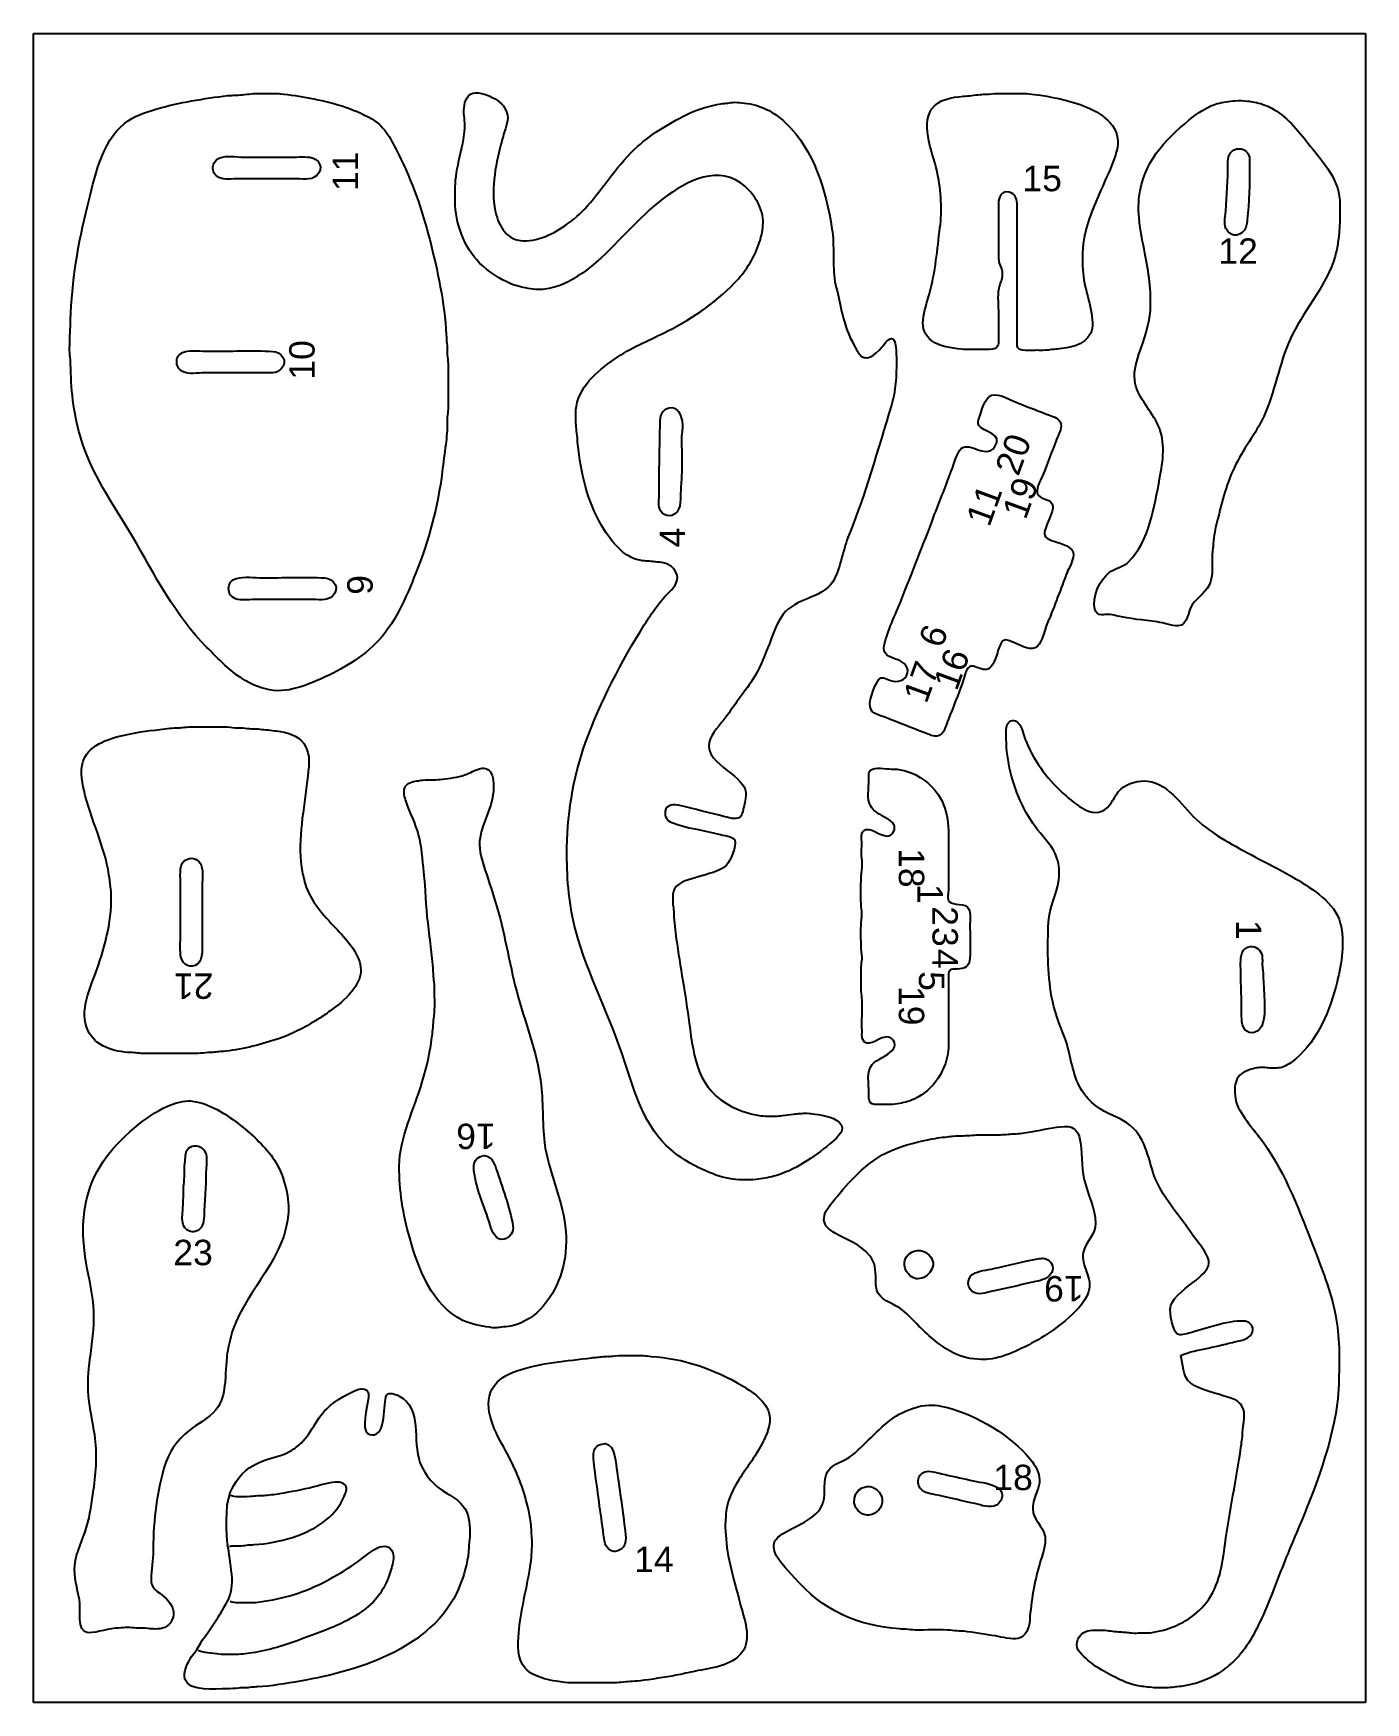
# Model space of a CAD drawing. Extents: x 0 to 184, y 70 to 300.
import ezdxf
from ezdxf.enums import TextEntityAlignment as Align

# ---------------------------------------------------------------- set-up
doc = ezdxf.new("R2010")
doc.units = 0
doc.layers.add('Cut', color=7, linetype='Continuous')
doc.layers.add('Steg', color=5, linetype='Continuous', lineweight=25)
doc.layers.add('Text', color=1, linetype='Continuous', lineweight=25)
doc.styles.add('textstyle0', font='')
doc.styles.add('textstyle1', font='')
doc.styles.add('textstyle10', font='')
doc.styles.add('textstyle11', font='')
doc.styles.add('textstyle12', font='')
doc.styles.add('textstyle13', font='')
doc.styles.add('textstyle14', font='')
doc.styles.add('textstyle15', font='')
doc.styles.add('textstyle16', font='')
doc.styles.add('textstyle17', font='')
doc.styles.add('textstyle18', font='')
doc.styles.add('textstyle19', font='')
doc.styles.add('textstyle2', font='')
doc.styles.add('textstyle20', font='')
doc.styles.add('textstyle21', font='')
doc.styles.add('textstyle22', font='')
doc.styles.add('textstyle23', font='')
doc.styles.add('textstyle24', font='')
doc.styles.add('textstyle25', font='')
doc.styles.add('textstyle3', font='')
doc.styles.add('textstyle4', font='')
doc.styles.add('textstyle5', font='')
doc.styles.add('textstyle6', font='')
doc.styles.add('textstyle7', font='')
doc.styles.add('textstyle8', font='')
doc.styles.add('textstyle9', font='')
doc.styles.get('textstyle0').set_extended_font_data('Arial')
doc.styles.get('textstyle1').set_extended_font_data('Arial')
doc.styles.get('textstyle10').set_extended_font_data('Arial')
doc.styles.get('textstyle11').set_extended_font_data('Arial')
doc.styles.get('textstyle12').set_extended_font_data('Arial')
doc.styles.get('textstyle13').set_extended_font_data('Arial')
doc.styles.get('textstyle14').set_extended_font_data('Arial')
doc.styles.get('textstyle15').set_extended_font_data('Arial')
doc.styles.get('textstyle16').set_extended_font_data('Arial')
doc.styles.get('textstyle17').set_extended_font_data('Arial')
doc.styles.get('textstyle18').set_extended_font_data('Arial')
doc.styles.get('textstyle19').set_extended_font_data('Arial')
doc.styles.get('textstyle2').set_extended_font_data('Arial')
doc.styles.get('textstyle20').set_extended_font_data('Arial')
doc.styles.get('textstyle21').set_extended_font_data('Arial')
doc.styles.get('textstyle22').set_extended_font_data('Arial')
doc.styles.get('textstyle23').set_extended_font_data('Arial')
doc.styles.get('textstyle24').set_extended_font_data('Arial')
doc.styles.get('textstyle25').set_extended_font_data('Arial')
doc.styles.get('textstyle3').set_extended_font_data('Arial')
doc.styles.get('textstyle4').set_extended_font_data('Arial')
doc.styles.get('textstyle5').set_extended_font_data('Arial')
doc.styles.get('textstyle6').set_extended_font_data('Arial')
doc.styles.get('textstyle7').set_extended_font_data('Arial')
doc.styles.get('textstyle8').set_extended_font_data('Arial')
doc.styles.get('textstyle9').set_extended_font_data('Arial')

msp = doc.modelspace()

# ---------------------------------------------------------------- texts
at = {"layer": 'Text'}
for s, rotation, style, p in [('11', 90, 'textstyle10', (43, 281)), ('10', 90, 'textstyle9', (37, 255)), ('20', 70, 'textstyle23', (135, 242)), ('11', 70, 'textstyle11', (131, 235)), ('19', 70, 'textstyle22', (136, 236)), ('4', 90, 'textstyle6', (88.035818, 230.533161)), ('9', 90, 'textstyle8', (45, 224)), ('6', 70, 'textstyle7', (124, 217)), ('16', 70, 'textstyle15', (126.513837, 212.404665)), ('17', 70, 'textstyle16', (122.340458, 210.650635)), ('18', -90, 'textstyle18', (121, 185)), ('1', -90, 'textstyle0', (123.565954, 181.421922)), ('2', -90, 'textstyle1', (125.614537, 178.360061)), ('1', -90, 'textstyle5', (167.471964, 176.476533)), ('3', -90, 'textstyle2', (125.636565, 175.49645)), ('4', -90, 'textstyle3', (125.636565, 172.478645)), ('21', 180, 'textstyle24', (22.078759, 168.704998)), ('5', -90, 'textstyle4', (123.764204, 169.416785)), ('19', -90, 'textstyle19', (121, 166)), ('16', -180, 'textstyle17', (61, 148)), ('19', 180, 'textstyle21', (142, 127))]:
    msp.add_text(s, height=3.5, rotation=rotation, dxfattribs=dict(at, style=style)).set_placement(p, align=Align.MIDDLE_CENTER)
for s, style, p in [('15', 'textstyle14', (139, 280)), ('12', 'textstyle12', (166, 270)), ('23', 'textstyle25', (22, 132)), ('18', 'textstyle20', (135, 101)), ('14', 'textstyle13', (85.496809, 89.710936))]:
    msp.add_text(s, height=3.5, dxfattribs=dict(at, style=style)).set_placement(p, align=Align.MIDDLE_CENTER)

# ---------------------------------------------------------------- linework, layer by layer
for p, q in [((0, 300), (183.569681, 300)), ((0, 69.969863), (0, 300)), ((183.569681, 300), (183.569681, 69.969863)), ((183.569681, 69.969863), (0, 69.969863))]:
    msp.add_line(p, q)
at = {"layer": 'Cut'}
for points in [[(29.054058, 282.945946), (35.13514, 282.945946)], [(35.810816, 279.972972), (28.378382, 279.972972)], [(135.54056, 260.243206), (135.54056, 271.864865)], [(30.94595, 253.21627), (23.648652, 253.21627)], [(38.108113, 222), (30.94595, 222)], [(126.0811, 186.99974), (126.0811, 182.13488)], [(20.270278, 176.32432), (20.270278, 183.08108)], [(23.243248, 182.13514), (23.243248, 174.56757)]]:
    msp.add_lwpolyline(points, dxfattribs=at)
for points in [[(16.891894, 289.567568), (20.076895, 290.481514), (23.570138, 291.04446), (26.75676, 291.420878)], [(26.75676, 291.420878), (27.071896, 291.458094), (27.252166, 291.449324), (27.567571, 291.464675)], [(27.567571, 291.464675), (28.463923, 291.508256), (29.18649, 291.565581), (30.000004, 291.672378)], [(30.000004, 291.672376), (30.442437, 291.730471), (30.712707, 291.729133), (31.081085, 291.729727)], [(31.081085, 291.729727), (31.583788, 291.730537), (32.571491, 291.730578), (33.108113, 291.729727)], [(33.108113, 291.729727), (33.460004, 291.729159), (33.716356, 291.731007), (34.054059, 291.691146)], [(34.054059, 291.691146), (35.296897, 291.544416), (36.811356, 291.340362), (38.108113, 291.081051)], [(38.108113, 291.081051), (40.988789, 290.504997), (44.045006, 289.723105), (46.621628, 288.214646)], [(59.324873, 289.432429), (59.333773, 290.270457), (59.611089, 291.44024), (60.542576, 291.759119)], [(60.542576, 291.759122), (61.388522, 292.048743), (63.258522, 291.246068), (63.918792, 290.803595)], [(63.918792, 290.803595), (64.690684, 290.286324), (65.356901, 289.313608), (65.358522, 288.351351)], [(90.405418, 288.992095), (91.749337, 289.640608), (93.239472, 290.033203), (94.729742, 290.29527)], [(94.729742, 290.29527), (95.06258, 290.35381), (95.354607, 290.366419), (95.675689, 290.400797)], [(95.675689, 290.400797), (96.016905, 290.437324), (96.256364, 290.499162), (96.621635, 290.506203)], [(96.621635, 290.506203), (97.180689, 290.517), (97.471635, 290.422473), (97.972986, 290.378378)], [(97.972986, 290.378378), (100.12109, 290.189446), (102.03542, 289.212986), (103.64866, 287.670365)], [(123.76448, 289.565592), (124.67475, 290.901808), (126.63948, 291.227335), (128.10854, 291.327659)], [(128.10854, 291.327659), (128.92029, 291.383078), (129.68556, 291.503092), (130.40583, 291.571646)], [(130.40583, 291.571646), (131.3107, 291.657754), (131.058, 291.545106), (132.02745, 291.672375)], [(132.02704, 291.672378), (132.64583, 291.753594), (132.96286, 291.729729), (133.51353, 291.729729)], [(133.51353, 291.729729), (134.17691, 291.729729), (135.40002, 291.729999), (136.0811, 291.729729)], [(136.0811, 291.729729), (136.4865, 291.729567), (136.77029, 291.737429), (137.16218, 291.691148)], [(137.16218, 291.691148), (139.27299, 291.442094), (141.67164, 291.040148), (143.7838, 290.333324)], [(143.7838, 290.333324), (146.10407, 289.556959), (148.9811, 288.192743), (149.40002, 285.513513)], [(159.86524, 288.531319), (160.84497, 289.298657), (161.89497, 289.959805), (163.10848, 290.319035)], [(163.10848, 290.319035), (163.95713, 290.570319), (164.78551, 290.627265), (165.54091, 290.726427)], [(165.54097, 290.726429), (166.35178, 290.832889), (166.57341, 290.726132), (167.29773, 290.658753)], [(167.29773, 290.658753), (167.6207, 290.628767), (167.91665, 290.604537), (168.24368, 290.53947)], [(168.24368, 290.53947), (169.02341, 290.384578), (169.81395, 290.109605), (170.54097, 289.731902)], [(7.449528, 276.189189), (8.402353, 280.006351), (9.344299, 285.049689), (12.567569, 287.585284)], [(12.567569, 287.585284), (13.855542, 288.598459), (15.319191, 289.11627), (16.891894, 289.567568)], [(46.621628, 288.214646), (48.514736, 287.106335), (49.335547, 285.287659), (50.303655, 283.351348)], [(59.265011, 285.378375), (59.421903, 286.375051), (59.508795, 287.382916), (59.381633, 288.351348)], [(59.381633, 288.351348), (59.330553, 288.740781), (59.320413, 289.012362), (59.324873, 289.432429)], [(65.358522, 288.351351), (65.359333, 287.850811), (65.181225, 287.348514), (65.037711, 286.864865)], [(83.243254, 284.409486), (85.317714, 286.283216), (87.910958, 287.788324), (90.405418, 288.992095)], [(103.64866, 287.670365), (107.65055, 283.843784), (109.17231, 278.399189), (110.03326, 273.081081)], [(124.59489, 280.648646), (124.09759, 283.196483), (122.15408, 287.201443), (123.76448, 289.565592)], [(152.48956, 278.351346), (153.29091, 282.782833), (156.46659, 285.870022), (159.86524, 288.531319)], [(170.54097, 289.731902), (172.70989, 288.605267), (174.16124, 286.705943), (175.64908, 284.837835)], [(58.300551, 280.783781), (58.516497, 282.175673), (59.045687, 283.985632), (59.265011, 285.378375)], [(65.037711, 286.864865), (64.824738, 286.147095), (64.593792, 285.423054), (64.409468, 284.702703)], [(149.40002, 285.513513), (149.51353, 284.788607), (149.30542, 283.927148), (149.09191, 283.216215)], [(25.67622, 282.845676), (26.697841, 283.241486), (27.864598, 282.945946), (29.054058, 282.945946)], [(35.13514, 282.945946), (36.05987, 282.945946), (37.22014, 283.020406), (38.108113, 282.931756)], [(50.303655, 283.351348), (52.160548, 279.637159), (53.607845, 275.585402), (54.611764, 271.594592)], [(64.409468, 284.702703), (63.638927, 281.692162), (62.942846, 278.088784), (63.785819, 274.972973)], [(76.312308, 276.189189), (78.641227, 278.865811), (80.589605, 282.012703), (83.243254, 284.409486)], [(149.09191, 283.216215), (148.69056, 281.880134), (148.04597, 280.576485), (147.48921, 279.297296)], [(164.59497, 281.999999), (164.59897, 282.902702), (164.71794, 283.818769), (165.81118, 284.079364)], [(165.81118, 284.079364), (166.32605, 284.202175), (166.90983, 283.967094), (167.23956, 283.591269)], [(167.23956, 283.591269), (167.70578, 283.057702), (167.56794, 282.44635), (167.56794, 281.729729)], [(175.64908, 284.837835), (176.55584, 283.7002), (177.54638, 282.538105), (178.37476, 281.324321)], [(25.542571, 280.15108), (24.988922, 280.429323), (24.697436, 280.984323), (24.74649, 281.594594)], [(24.74649, 281.594594), (24.79068, 282.143107), (25.158652, 282.645134), (25.67622, 282.845675)], [(38.108113, 282.931756), (39.376222, 282.805134), (40.09487, 281.37608), (39.039465, 280.409188)], [(58.108254, 276.864862), (58.101654, 278.236889), (58.097304, 279.4727), (58.300551, 280.783781)], [(97.432449, 279.402568), (93.721637, 281.958108), (89.244745, 279.179189), (86.216231, 276.775135)], [(124.92259, 273.216213), (125.23813, 275.589862), (125.04786, 278.32824), (124.59489, 280.648646)], [(164.31253, 275.513513), (164.45713, 277.618918), (164.58416, 279.903377), (164.59497, 281.999999)], [(167.56794, 281.729729), (167.56794, 279.309053), (167.55444, 276.698513), (167.25848, 274.297296)], [(178.37476, 281.324321), (179.24233, 280.05324), (179.92611, 278.557565), (179.99503, 276.999997)], [(28.378382, 279.972972), (27.43676, 279.972972), (26.322571, 279.759188), (25.542571, 280.15108)], [(39.039465, 280.409188), (38.218248, 279.656891), (36.926762, 279.972972), (35.810816, 279.972972)], [(100.53515, 274.162162), (100.45605, 276.172027), (99.053395, 278.286351), (97.432449, 279.402568)], [(134.45935, 278.115405), (133.36367, 278.372027), (132.97894, 277.385676), (132.97354, 276.594595)], [(147.48921, 279.297296), (146.46488, 276.942568), (145.40137, 274.649053), (144.85002, 272.135135)], [(153.16253, 269.702698), (152.5774, 272.612427), (151.95307, 275.380806), (152.48956, 278.351346)], [(5.133149, 260.513514), (5.260487, 265.711216), (6.178906, 271.098784), (7.449528, 276.189189)], [(61.488525, 268.351889), (59.307308, 270.561889), (58.122714, 273.868646), (58.108254, 276.864862)], [(73.243253, 273.490405), (74.369469, 274.259595), (75.429199, 275.174189), (76.312308, 276.189189)], [(86.216231, 276.775135), (82.651501, 273.945405), (79.852041, 270.162703), (76.216229, 267.38973)], [(132.97354, 276.594595), (132.96154, 274.858243), (132.9734, 272.942297), (132.9734, 271.189189)], [(135.53556, 276.594595), (135.49636, 277.266486), (135.20583, 277.940676), (134.45935, 278.115405)], [(135.54056, 271.864865), (135.54056, 273.402162), (135.62296, 275.071081), (135.53556, 276.594595)], [(179.99503, 276.999997), (180.07883, 275.131754), (180.06663, 273.043511), (179.76395, 271.189186)], [(63.785819, 274.972973), (64.034468, 274.053514), (64.473252, 273.092297), (65.147711, 272.417973)], [(100.17285, 271.594595), (100.40853, 272.389595), (100.56758, 273.338514), (100.53515, 274.162162)], [(164.51794, 272.818242), (163.88416, 273.625675), (164.24226, 274.489323), (164.31253, 275.513513)], [(167.25848, 274.297296), (167.18148, 273.664323), (167.13821, 273.148918), (166.71929, 272.704594)], [(54.611764, 271.594592), (55.671629, 267.380808), (56.689602, 262.824051), (56.886629, 258.486483)], [(65.147711, 272.417973), (65.552712, 272.013243), (66.070685, 271.662703), (66.621631, 271.531351)], [(66.621631, 271.531351), (67.814469, 271.247162), (68.947712, 271.454861), (70.135145, 271.877027)], [(70.135145, 271.877027), (71.239604, 272.269595), (72.272037, 272.827027), (73.243253, 273.490405)], [(97.138665, 266.189189), (98.536503, 267.754595), (99.572043, 269.567838), (100.17285, 271.594595)], [(110.03326, 273.081081), (110.41704, 270.711081), (110.06906, 268.111216), (110.44934, 265.783784)], [(123.47462, 264.162159), (124.32435, 267.122429), (124.5261, 270.232565), (124.92259, 273.216213)], [(144.85002, 272.135135), (144.52164, 270.642027), (144.5338, 268.908918), (144.60002, 267.405405)], [(165.81118, 272.20108), (165.29497, 272.12757), (164.85307, 272.392567), (164.51794, 272.818242)], [(166.71929, 272.704594), (166.45983, 272.429188), (166.16389, 272.251485), (165.81118, 272.20108)], [(132.9734, 271.189189), (132.9734, 270.504865), (132.9549, 269.692973), (132.9754, 269.027027)], [(153.90713, 261.86486), (154.08821, 264.496076), (153.68415, 267.106752), (153.16253, 269.702698)], [(179.3626, 269.297294), (178.18152, 265.316754), (175.4153, 262.237565), (173.54908, 258.621619)], [(179.76395, 271.189186), (179.65854, 270.551754), (179.54773, 269.921889), (179.3626, 269.297294)], [(65.810823, 265.496213), (64.271904, 266.149321), (62.699741, 267.124592), (61.488525, 268.351889)], [(76.216229, 267.38973), (74.736905, 266.261486), (72.877715, 265.202432), (71.081094, 264.838378)], [(132.9754, 269.027027), (132.9908, 268.529054), (133.16526, 268.169865), (133.35053, 267.675676)], [(133.35053, 267.675676), (133.47783, 267.336216), (133.50986, 267.09973), (133.50999, 266.72973)], [(144.60002, 267.405405), (144.70542, 265.004323), (145.84732, 262.508784), (145.94056, 260.108108)], [(68.513526, 264.801213), (67.578931, 264.934727), (66.651769, 265.139321), (65.810823, 265.496213)], [(69.864877, 264.703243), (69.315012, 264.697543), (69.011093, 264.730133), (68.513526, 264.801213)], [(71.081094, 264.838378), (70.632715, 264.747568), (70.322175, 264.707973), (69.864877, 264.703243)], [(87.432447, 258.994054), (90.943664, 260.779054), (94.464745, 263.194595), (97.138665, 266.189189)], [(110.44934, 265.783784), (110.54504, 265.197703), (110.72272, 264.727703), (110.83772, 264.162162)], [(133.0104, 264.837838), (132.81121, 263.787973), (132.9734, 262.435946), (132.9734, 261.324324)], [(133.50999, 266.72973), (133.51013, 265.997297), (133.15337, 265.591486), (133.0104, 264.837838)], [(110.83772, 264.162162), (111.0692, 263.024054), (111.33434, 261.786351), (111.64204, 260.648649)], [(122.60664, 260.513511), (122.7538, 261.727159), (123.1261, 262.948105), (123.47462, 264.162159)], [(5.000001, 257), (5.000001, 258.111216), (5.105676, 259.391892), (5.133149, 260.513514)], [(111.64204, 260.648649), (112.03096, 259.211216), (112.57664, 257.885), (113.3215, 256.594595)], [(123.78475, 257.647159), (122.83326, 258.334456), (122.47016, 259.386754), (122.60664, 260.513511)], [(132.9734, 261.324324), (132.9734, 260.202838), (132.9804, 258.91473), (132.97327, 257.810811)], [(135.54056, 257.540504), (135.53556, 258.391855), (135.54056, 259.378747), (135.54056, 260.243206)], [(145.94056, 260.108108), (145.96216, 259.566892), (145.91486, 259.099054), (145.6757, 258.621757)], [(152.34226, 255.783779), (153.01794, 257.809725), (153.76118, 259.735671), (153.90713, 261.86486)], [(56.886629, 258.486483), (56.907979, 258.015808), (56.912309, 257.707835), (56.969739, 257.270267)], [(80.540554, 255.423378), (82.730149, 256.883919), (85.077987, 257.797162), (87.432447, 258.994054)], [(117.43245, 257.399459), (117.98907, 258.042568), (118.54542, 258.262297), (118.75488, 257.269595)], [(127.83827, 256.482429), (126.51151, 256.609186), (124.88759, 256.850538), (123.78475, 257.647159)], [(132.97327, 257.810811), (132.97127, 257.443649), (133.01057, 257.182162), (132.83448, 256.884865)], [(145.6757, 258.621757), (144.86894, 257.017432), (142.67029, 256.643784), (141.0811, 256.482297)], [(173.54908, 258.621619), (171.75989, 255.156619), (171.2653, 251.232429), (169.75043, 247.675673)], [(5.038582, 255.648649), (4.980379, 256.141892), (5.000001, 256.508649), (5.000001, 257)], [(5.135028, 254.432432), (5.132663, 254.924595), (5.093757, 255.181081), (5.038582, 255.648649)], [(19.750273, 254.837892), (19.785953, 255.498297), (20.115273, 255.881811), (20.810949, 256.101)], [(20.810949, 256.100946), (21.729327, 256.390405), (23.148922, 256.189186), (24.189192, 256.189186)], [(24.189192, 256.189186), (26.90122, 256.189186), (30.339058, 256.335402), (32.972977, 256.183386)], [(32.972977, 256.183386), (34.184869, 256.113386), (35.15014, 254.848792), (34.158383, 253.771494)], [(57.027039, 256.189186), (57.028239, 255.794456), (57.029739, 255.524456), (57.084339, 255.108105)], [(74.813527, 248.621622), (75.40704, 251.71), (78.110284, 253.802568), (80.540554, 255.423378)], [(113.3215, 256.594595), (113.60191, 256.108919), (113.87258, 255.508108), (114.46002, 255.337432)], [(114.46002, 255.337432), (115.62515, 254.998784), (116.81056, 256.680946), (117.43245, 257.399459)], [(118.75488, 257.269595), (118.88177, 256.668649), (118.91893, 255.526892), (118.91893, 254.837838)], [(130.40583, 256.459459), (129.48421, 256.459459), (128.66651, 256.403239), (127.83827, 256.482429)], [(132.16191, 256.479459), (131.61029, 256.392029), (131.06245, 256.459459), (130.40583, 256.459459)], [(132.83448, 256.884865), (132.67043, 256.607703), (132.4507, 256.52527), (132.16191, 256.479459)], [(135.85407, 256.463206), (135.48786, 256.70699), (135.54326, 257.094152), (135.54056, 257.540504)], [(138.24326, 256.324287), (137.76488, 256.324287), (136.26759, 256.18726), (135.85407, 256.463206)], [(140.27029, 256.420807), (139.94867, 256.382427), (139.77569, 256.343507), (139.45948, 256.329587)], [(141.0811, 256.482297), (140.79326, 256.453107), (140.55948, 256.455537), (140.27029, 256.420807)], [(151.8274, 251.729725), (151.53551, 253.099454), (151.8936, 254.436346), (152.34226, 255.783779)], [(6.429555, 244.567568), (5.546798, 247.660946), (5.150555, 251.212432), (5.135028, 254.432432)], [(20.546354, 253.413162), (20.017841, 253.693568), (19.718922, 254.258162), (19.750273, 254.837892)], [(23.648652, 253.21627), (22.589462, 253.21627), (21.442706, 252.937486), (20.546354, 253.413162)], [(32.972977, 253.22217), (32.349058, 253.18312), (31.587572, 253.21627), (30.94595, 253.21627)], [(34.158383, 253.771494), (33.803653, 253.386224), (33.45014, 253.252035), (32.972977, 253.22217)], [(57.084339, 255.108105), (57.144199, 254.6527), (57.161369, 254.403646), (57.162179, 253.891889)], [(57.162179, 253.891889), (57.164579, 252.350267), (57.169479, 250.279997), (57.162044, 248.756754)], [(118.91893, 254.837838), (118.91893, 252.797838), (118.84093, 250.700946), (118.23975, 248.756757)], [(154.95848, 246.054049), (154.1328, 247.872427), (152.23821, 249.800265), (151.8274, 251.729725)], [(57.162044, 248.756754), (57.160144, 248.355673), (57.135014, 248.061619), (57.084344, 247.675673)], [(74.731767, 247), (74.717717, 247.572027), (74.695687, 248.008649), (74.813527, 248.621622)], [(87.567609, 248.396278), (88.78788, 248.741278), (89.278961, 247.298711), (89.381258, 246.594657)], [(118.23975, 248.756757), (116.36096, 242.680405), (114.64745, 236.419189), (112.24366, 230.513514)], [(130.32978, 247.000062), (130.63437, 247.87263), (131.0764, 249.794251), (132.0291, 250.140873)], [(132.02907, 250.140865), (133.02002, 250.50154), (134.88772, 249.352081), (135.81083, 249.001135)], [(135.81083, 249.001135), (137.17569, 248.482216), (138.61218, 247.918162), (140.00002, 247.379919)], [(57.027044, 246.459456), (57.026233, 245.404997), (56.946094, 244.322024), (56.814071, 243.351348)], [(57.084344, 247.675673), (57.028664, 247.251483), (57.027454, 246.928105), (57.027044, 246.459456)], [(74.922172, 244.567564), (74.812307, 245.405135), (74.75474, 246.061351), (74.731767, 247)], [(86.216292, 236.324386), (86.216292, 239.559927), (86.313992, 243.149251), (86.351967, 246.324386)], [(86.351967, 246.324386), (86.362377, 247.199521), (86.562643, 248.112089), (87.567643, 248.396278)], [(89.381258, 246.594657), (89.423018, 246.306143), (89.458688, 246.1179), (89.452208, 245.783846)], [(130.27598, 245.972224), (130.08139, 246.290603), (130.21368, 246.667494), (130.32978, 247.000062)], [(140.00002, 247.379919), (140.62434, 247.137757), (141.42705, 246.94573), (141.59191, 246.188703)], [(141.59191, 246.188703), (141.7338, 245.537081), (141.20002, 244.626811), (140.97164, 244.027081)], [(169.75043, 247.675673), (168.69638, 245.199592), (166.94908, 243.109321), (165.70989, 240.648646)], [(13.647164, 230.648649), (11.014461, 235.130811), (7.871393, 239.515), (6.429555, 244.567568)], [(75.022983, 243.351347), (74.978523, 243.80932), (74.976223, 244.156618), (74.922172, 244.567564)], [(89.347343, 244.8379), (89.308293, 244.427359), (89.324373, 244.20817), (89.324373, 243.756819)], [(89.452208, 245.783846), (89.445208, 245.422089), (89.385858, 245.243576), (89.347343, 244.8379)], [(127.62355, 242.526413), (128.64666, 244.181954), (131.18463, 241.192089), (132.43652, 242.960197)], [(132.43652, 242.960197), (133.82815, 244.925467), (130.89679, 244.956684), (130.27598, 245.972224)], [(140.97164, 244.027081), (140.33786, 242.359513), (139.71488, 240.684243), (139.05407, 239.027081)], [(155.18821, 238.621617), (155.66524, 241.164995), (156.05713, 243.632563), (154.95848, 246.054049)], [(56.814071, 243.351348), (56.650422, 242.149456), (56.481908, 240.817159), (56.330422, 239.567565)], [(78.324875, 232.135131), (76.356091, 235.444591), (75.390821, 239.565131), (75.022983, 243.351347)], [(89.324373, 243.756819), (89.324238, 242.22763), (89.359503, 240.539792), (89.322373, 239.027089)], [(126.34463, 239.297359), (126.72166, 240.305332), (127.06909, 241.629386), (127.62355, 242.526413)], [(56.330422, 239.567565), (55.759476, 234.859051), (54.460151, 230.055673), (52.702719, 225.648646)], [(124.04733, 233.351413), (124.79166, 235.341413), (125.60031, 237.307359), (126.34463, 239.297359)], [(165.70989, 240.648646), (164.4653, 238.177294), (163.76935, 235.462159), (163.12611, 232.810808)], [(89.322373, 239.027089), (89.304533, 238.299116), (89.189265, 237.491684), (89.189265, 236.729792)], [(139.05407, 239.027081), (138.78245, 238.346), (137.94326, 237.030595), (138.46083, 236.361946)], [(150.91794, 227.164049), (153.72605, 229.957022), (154.48686, 234.882022), (155.18821, 238.621617)], [(86.652508, 233.929657), (86.007913, 234.554792), (86.216292, 235.454116), (86.216292, 236.324386)], [(89.189265, 236.729792), (89.189265, 235.605332), (89.236695, 233.944521), (87.972508, 233.576684)], [(138.46083, 236.361946), (139.06488, 235.581135), (140.28245, 235.991946), (140.45678, 234.837351)], [(140.45678, 234.837351), (140.56083, 234.151135), (139.65002, 232.38154), (139.44461, 231.729784)], [(87.972508, 233.576684), (87.48886, 233.436008), (87.007508, 233.585284), (86.652508, 233.929657)], [(119.5672, 221.864927), (121.06923, 225.68817), (122.60828, 229.503981), (124.04733, 233.351413)], [(163.12611, 232.810808), (162.88962, 231.838375), (162.62881, 230.693105), (162.5734, 229.7027)], [(23.918922, 215.378378), (19.530678, 219.766622), (16.784867, 225.307027), (13.647164, 230.648649)], [(80.945957, 228.76932), (79.880281, 229.750537), (79.055416, 230.907293), (78.324875, 232.135131)], [(112.24366, 230.513514), (111.49934, 228.684595), (111.15718, 226.067162), (110.13596, 224.432432)], [(139.44461, 231.729784), (139.35141, 231.434919), (139.23921, 231.110324), (139.36761, 230.798432)], [(139.36761, 230.798432), (139.52166, 230.423162), (139.90409, 230.288838), (140.27031, 230.13573)], [(140.27031, 230.13573), (141.09734, 229.790054), (142.95274, 229.49573), (143.2649, 228.484513)], [(82.972984, 227.545942), (82.2442, 227.771077), (81.519876, 228.240942), (80.945957, 228.76932)], [(143.2649, 228.484513), (143.51761, 227.668297), (142.58247, 226.157892), (142.29058, 225.378432)], [(162.4328, 227.810808), (162.4278, 226.689321), (162.5233, 225.501889), (162.19362, 224.432429)], [(162.4896, 228.756754), (162.4464, 228.419321), (162.4342, 228.16297), (162.4328, 227.810808)], [(162.5734, 229.7027), (162.5531, 229.35297), (162.5356, 229.101348), (162.4896, 228.756754)], [(52.702719, 225.648646), (51.325827, 222.195943), (49.811232, 218.549727), (47.162042, 215.919456)], [(84.1892, 227.293374), (83.749606, 227.337974), (83.370957, 227.422969), (82.972984, 227.545942)], [(85.135147, 227.231614), (84.781363, 227.273504), (84.530957, 227.258504), (84.1892, 227.293374)], [(85.945957, 227.138504), (85.612444, 227.161344), (85.442444, 227.195264), (85.135147, 227.231614)], [(87.297309, 226.889855), (86.790147, 227.083774), (86.424471, 227.105531), (85.945957, 227.138504)], [(88.709742, 224.702693), (88.894607, 225.555125), (88.189066, 226.549044), (87.297309, 226.889855)], [(142.603435, 226.172769), (141.742625, 223.870337), (140.868295, 221.566013), (139.961545, 219.280877)], [(146.27469, 220.649319), (145.82605, 222.261346), (146.89361, 224.672157), (148.24361, 225.712292)], [(148.24361, 225.712292), (148.89361, 226.213103), (150.35307, 226.603373), (150.91794, 227.164049)], [(26.900409, 223.486486), (26.887569, 224.155405), (27.284733, 224.697838), (27.972977, 224.895541)], [(27.838382, 222.10027), (27.162841, 222.362027), (26.912977, 222.833919), (26.900409, 223.486486)], [(27.973039, 224.895605), (29.051958, 225.20574), (30.46412, 224.973035), (31.621688, 224.973035)], [(31.621688, 224.973035), (34.20331, 224.973035), (37.645337, 225.111008), (40.135203, 224.967235)], [(40.135203, 224.967235), (41.397905, 224.894265), (42.345743, 223.489803), (41.201554, 222.436289)], [(86.783795, 222.133098), (87.547444, 223.064449), (88.456634, 223.53526), (88.709742, 224.702693)], [(110.13596, 224.432432), (109.39731, 223.25), (108.00393, 222.651351), (106.75677, 222.136622)], [(162.19362, 224.432429), (161.75983, 223.027294), (160.54226, 222.445402), (159.72199, 221.322294)], [(30.94595, 222), (29.987977, 222), (28.674328, 221.776486), (27.838382, 222.10027)], [(41.201554, 222.436289), (40.397843, 221.696351), (39.197978, 222), (38.108113, 222)], [(85.13866, 219.972963), (85.655552, 220.721882), (86.208255, 221.431341), (86.783795, 222.133098)], [(106.75677, 222.136622), (105.52785, 221.629459), (104.15001, 221.046486), (103.31474, 219.972838)], [(117.23368, 215.648711), (117.6845, 217.707224), (118.79274, 219.893711), (119.5672, 221.864927)], [(159.72199, 221.322294), (159.0328, 220.377429), (159.15443, 218.425132), (157.70307, 218.364592)], [(84.182444, 218.486476), (84.499471, 218.991882), (84.792174, 219.471071), (85.13866, 219.972963)], [(102.7, 219), (101.754139, 217.313122), (100.85785, 213.65473), (99.095689, 210.918919)], [(147.16253, 219.869995), (146.71118, 219.909995), (146.40983, 220.16513), (146.27469, 220.649319)], [(148.10848, 219.937835), (147.72199, 219.949995), (147.51794, 219.838515), (147.16253, 219.869995)], [(154.86524, 218.891754), (152.88145, 219.173105), (151.23956, 219.280267), (149.18956, 219.749862)], [(157.70307, 218.364592), (156.77605, 218.325942), (155.7801, 218.762024), (154.86524, 218.891754)], [(76.088253, 202.27026), (78.163659, 207.950531), (81.012038, 213.431612), (84.182444, 218.486476)], [(133.79842, 216.384378), (133.3772, 216.255189), (133.23234, 215.758162), (133.08274, 215.378432)], [(135.27031, 215.973027), (134.84747, 216.141946), (134.24247, 216.520459), (133.79842, 216.384378)], [(139.5, 218.1), (139.27707, 217.550324), (139.04463, 216.254919), (138.34193, 215.544513)], [(25.945958, 213.356619), (25.25622, 214.016081), (24.604733, 214.692568), (23.918922, 215.378378)], [(47.162042, 215.919456), (46.006502, 214.772024), (44.662177, 213.761348), (43.243258, 212.927159)], [(117.5876, 214.364792), (117.18571, 214.710467), (117.11936, 215.126684), (117.23368, 215.648711)], [(119.97112, 213.163035), (119.3549, 213.730603), (118.22098, 213.820332), (117.5876, 214.364792)], [(133.08274, 215.378432), (132.75044, 214.535459), (132.48166, 213.05654), (131.72639, 212.50627)], [(138.34193, 215.544513), (137.58923, 214.78573), (136.15004, 215.621403), (135.27031, 215.973027)], [(30.405418, 210.18797), (28.745148, 210.919592), (27.24704, 212.1127), (25.945958, 213.356619)], [(43.243258, 212.927159), (40.867312, 211.530402), (37.421501, 209.822159), (34.729743, 209.471483)], [(118.10814, 210.84317), (119.11774, 210.492224), (120.16274, 210.75709), (120.44652, 211.864927)], [(120.44652, 211.864927), (120.57814, 212.378711), (120.33287, 212.830062), (119.97112, 213.163035)], [(128.98639, 212.715193), (128.37139, 212.260463), (128.28896, 211.280869), (128.01463, 210.513572)], [(130.00004, 212.633973), (129.68355, 212.742757), (129.30612, 212.951676), (128.98639, 212.715193)], [(131.72639, 212.50627), (131.20504, 212.126405), (130.51179, 212.45789), (130.00004, 212.633973)], [(34.729743, 209.471483), (33.294608, 209.284592), (31.745013, 209.597835), (30.405418, 210.18797)], [(99.095689, 210.918919), (98.487311, 209.974459), (97.804337, 209.099054), (97.163662, 208.216216)], [(115.42963, 206.758707), (114.85409, 207.730193), (115.89017, 210.030328), (116.42666, 210.89695)], [(116.42666, 210.89695), (116.80544, 211.508842), (117.55679, 211.034923), (118.10814, 210.84317)], [(128.01463, 210.513572), (127.4145, 208.834788), (126.74152, 207.169788), (126.08112, 205.513572)], [(97.163662, 208.216216), (96.584202, 207.417703), (96.004743, 206.576892), (95.421094, 205.783784)], [(95.421094, 205.783784), (94.684202, 204.782432), (93.344607, 203.483919), (93.138526, 202.27027)], [(117.5676, 205.674247), (116.98368, 205.900463), (115.76922, 206.185463), (115.42963, 206.758707)], [(122.70274, 203.664788), (120.98301, 204.300734), (119.28166, 205.010328), (117.5676, 205.674247)], [(126.08112, 205.513572), (125.79004, 204.783572), (125.55166, 203.479517), (124.72396, 203.186815)], [(134.05407, 203.351351), (134.05434, 203.99973), (133.95677, 204.730811), (134.49718, 205.126757)], [(134.49718, 205.126757), (135.05502, 205.535676), (135.63515, 205.184327), (135.9338, 204.696757)], [(7.076663, 200.242997), (8.285771, 202.368268), (11.199191, 203.041511), (13.37838, 203.4857)], [(13.37838, 203.4857), (15.232975, 203.863808), (16.99311, 204.004484), (18.783786, 204.239754)], [(20.000003, 204.299074), (20.326219, 204.307174), (20.506084, 204.334884), (20.810814, 204.374884)], [(20.810814, 204.375135), (21.235949, 204.430945), (21.604868, 204.432295), (22.02703, 204.432435)], [(22.02703, 204.432435), (22.995544, 204.432841), (24.290679, 204.432435), (25.270274, 204.432435)], [(25.270274, 204.432435), (25.86122, 204.432435), (26.20149, 204.458385), (26.75676, 204.420405)], [(26.75676, 204.420405), (27.302977, 204.382975), (27.547166, 204.30473), (28.108112, 204.297838)], [(28.108112, 204.297838), (28.546896, 204.292438), (28.778517, 204.307138), (29.189193, 204.258648)], [(29.189193, 204.258648), (29.607572, 204.209318), (29.815545, 204.168778), (30.270274, 204.162698)], [(30.270274, 204.162698), (30.637707, 204.157698), (30.848923, 204.166898), (31.21622, 204.123508)], [(31.21622, 204.123508), (31.91568, 204.041078), (32.736896, 203.967562), (33.513518, 203.870805)], [(33.513518, 203.870805), (34.868518, 203.702156), (36.41987, 203.315129), (37.267032, 202.129724)], [(124.72396, 203.186815), (124.09274, 202.963707), (123.28166, 203.450599), (122.70274, 203.664788)], [(134.51677, 198.756757), (134.17137, 200.312432), (134.0534, 201.740541), (134.05407, 203.351351)], [(135.9338, 204.696757), (136.31759, 204.069595), (136.4784, 203.101622), (136.77705, 202.405405)], [(6.981771, 195.6484), (6.669528, 197.044619), (6.322352, 198.917051), (7.076663, 200.242997)], [(37.267032, 202.129724), (38.363654, 200.595264), (37.908519, 198.712967), (37.72514, 196.99999)], [(73.513523, 186.86485), (73.513523, 192.03458), (74.284875, 197.334314), (76.088253, 202.27026)], [(93.138526, 202.27027), (93.041636, 201.7), (93.081766, 201.148378), (93.379607, 200.648649)], [(93.379607, 200.648649), (94.159202, 199.340946), (95.929202, 198.286081), (97.026905, 197.258243)], [(136.77705, 202.405405), (138.00948, 199.527703), (139.94056, 196.93473), (142.29732, 194.91608)], [(59.459464, 197.822556), (60.211762, 198.090123), (60.825681, 198.507961), (61.621627, 198.684853)], [(61.62163, 198.684884), (62.252576, 198.825154), (62.727576, 198.648664), (63.051765, 198.078263)], [(63.051765, 198.078263), (63.50663, 197.277857), (63.444333, 196.13286), (63.355279, 195.24299)], [(115.13515, 197.134873), (115.13515, 197.5369), (115.03585, 198.23217), (115.35177, 198.482441)], [(115.35177, 198.482441), (115.92299, 198.934873), (117.47258, 198.625008), (118.24326, 198.621224)], [(118.24326, 198.621224), (118.98988, 198.617724), (119.47407, 198.561764), (120.27029, 198.322981)], [(120.27029, 198.322981), (122.09002, 197.777035), (123.59164, 196.64447), (124.67029, 195.10785)], [(138.37975, 190.24324), (136.47029, 192.68122), (135.18515, 195.74541), (134.51677, 198.756757)], [(10.405407, 184.02678), (9.85692, 187.98313), (7.84846, 191.77299), (6.981771, 195.6484)], [(37.72514, 196.99999), (37.313654, 193.15715), (36.39014, 189.01648), (36.949735, 185.1081)], [(51.362031, 194.16188), (51.16595, 194.73445), (50.93595, 195.46621), (51.162571, 196.04796)], [(51.162571, 196.04796), (51.424328, 196.71972), (52.227707, 196.8885), (52.837842, 196.98161)], [(53.648653, 197.096205), (54.18568, 197.160525), (54.499734, 197.131885), (55.13514, 197.134985)], [(55.13514, 197.134985), (55.630275, 197.137285), (55.899464, 197.176065), (56.351356, 197.231475)], [(56.351356, 197.231475), (57.329599, 197.35161), (58.499059, 197.481204), (59.459464, 197.822556)], [(97.026905, 197.258243), (98.154878, 196.20203), (98.35704, 195.49743), (98.020148, 194.02703)], [(115.38623, 193.48677), (114.7865, 194.48204), (115.13502, 195.95312), (115.13515, 197.134873)], [(148.56488, 194.02703), (148.97029, 194.66851), (149.3257, 195.37973), (149.87705, 195.87446)], [(149.87705, 195.87446), (150.80272, 196.70473), (152.37299, 197.109054), (153.51353, 196.96095)], [(153.51353, 196.96095), (156.71083, 196.54568), (158.33516, 193.25149), (160.6757, 191.29108)], [(53.087301, 189.56729), (52.68095, 191.10999), (51.882301, 192.64283), (51.362031, 194.16188)], [(63.355279, 195.24299), (63.148792, 193.17772), (61.868387, 191.21178), (61.545819, 189.16191)], [(89.054066, 193.60405), (88.250688, 193.79486), (87.222174, 193.75297), (87.05839, 192.80878)], [(95.270283, 192.05054), (93.215688, 192.57081), (91.131228, 193.11041), (89.054066, 193.60405)], [(98.020148, 194.02703), (97.877986, 193.40649), (97.778392, 192.6323), (97.509473, 192.15514)], [(116.75677, 192.29758), (116.22245, 192.62312), (115.71812, 192.93596), (115.38623, 193.48677)], [(124.67029, 195.10785), (126.35623, 192.70609), (126.0811, 189.81744), (126.0811, 186.99974)], [(142.29732, 194.91608), (143.21759, 194.12838), (144.25137, 193.26892), (145.40542, 192.80797)], [(145.40542, 192.80797), (146.71894, 192.28365), (147.85002, 192.89327), (148.56488, 194.02703)], [(87.05839, 192.80878), (86.935958, 192.10243), (87.299066, 191.50811), (87.973525, 191.24351)], [(87.973525, 191.24351), (89.994472, 190.45054), (92.395688, 190.2123), (94.459472, 189.64541)], [(97.509473, 192.15514), (97.142986, 191.50473), (96.043121, 191.85486), (95.270283, 192.05054)], [(118.09393, 191.48771), (117.68339, 191.81515), (117.21758, 192.0169), (116.75677, 192.29758)], [(118.63326, 190.24366), (118.79758, 190.77298), (118.47434, 191.18447), (118.09393, 191.48771)], [(160.6757, 191.29108), (163.21759, 189.16122), (166.0311, 187.73311), (168.91894, 186.21176)], [(53.822302, 184.43215), (53.621626, 186.1285), (53.518653, 187.92918), (53.087301, 189.56729)], [(61.545819, 189.16191), (61.335954, 187.82799), (61.662441, 186.53137), (62.073522, 185.24299)], [(94.459472, 189.64541), (94.933256, 189.51527), (96.501905, 189.28689), (96.636094, 188.85095)], [(96.636094, 188.85095), (96.916094, 187.94189), (96.100013, 186.01568), (95.511634, 185.39297)], [(114.17177, 188.21594), (114.16147, 188.63067), (113.99758, 189.30661), (114.15447, 189.69648)], [(114.15447, 189.69648), (114.40907, 190.32931), (114.96123, 190.42161), (115.54056, 190.19486)], [(115.54056, 190.19486), (116.49299, 189.82202), (118.10948, 188.55621), (118.63326, 190.24366)], [(141.03515, 186.32432), (140.52705, 187.9073), (139.37299, 188.97689), (138.37975, 190.24324)], [(21.216897, 186.22392), (21.976627, 186.51527), (22.797302, 186.11811), (23.106897, 185.37635)], [(74.750145, 176.32431), (73.81555, 179.78013), (73.513523, 183.2581), (73.513523, 186.86485)], [(114.09797, 186.99972), (114.05907, 187.52458), (114.18247, 187.7858), (114.17177, 188.21594)], [(114.18917, 185.64837), (114.18823, 186.24256), (114.13687, 186.47404), (114.09797, 186.99972)], [(10.637096, 182.40516), (10.570066, 182.96556), (10.482718, 183.46907), (10.405407, 184.02678)], [(20.270278, 183.08108), (20.270278, 184.13932), (20.004062, 185.75892), (21.2169, 186.22392)], [(23.106897, 185.37635), (23.466627, 184.51392), (23.243248, 183.13041), (23.243248, 182.13514)], [(36.949735, 185.1081), (37.068248, 184.28094), (37.228519, 183.58864), (37.451492, 182.8108)], [(54.381626, 177.40513), (54.072031, 179.72864), (54.098923, 182.09567), (53.822302, 184.43215)], [(62.073522, 185.24299), (62.574198, 183.67434), (63.163252, 181.96745), (63.652036, 180.37813)], [(95.511634, 185.39297), (94.643796, 184.47446), (92.794337, 184.1477), (91.621634, 183.75676)], [(114.06607, 183.75648), (114.11737, 184.50486), (114.19039, 184.82175), (114.18917, 185.64837)], [(141.29326, 183.35135), (141.44867, 184.43027), (141.35946, 185.31), (141.03515, 186.32432)], [(168.91894, 186.21176), (170.60002, 185.32649), (172.28246, 184.49568), (173.91894, 183.51351)], [(8.963961, 171.59434), (10.074001, 174.9238), (11.05511, 178.91002), (10.637096, 182.40516)], [(37.451492, 182.8108), (38.151762, 180.3685), (39.978113, 178.51621), (41.633654, 176.72972)], [(88.343525, 182.13311), (88.045012, 181.66486), (88.105552, 181.07297), (88.108255, 180.51351)], [(91.621634, 183.75676), (90.534336, 183.39432), (89.011498, 183.18054), (88.343525, 182.13311)], [(114.06607, 179.56729), (113.98147, 180.80323), (113.98157, 182.52134), (114.06607, 183.75648)], [(126.0811, 182.13488), (126.0811, 181.42771), (125.85502, 180.78528), (126.22002, 180.32447)], [(139.87029, 177.54054), (139.96079, 179.59135), (140.99867, 181.28905), (141.29326, 183.35135)], [(173.91894, 183.51351), (176.26354, 182.10635), (179.34732, 180.21581), (180.07029, 177.40541)], [(63.652036, 180.37813), (64.903252, 176.30894), (65.522982, 172.06475), (66.605955, 167.9457)], [(88.108255, 180.51351), (88.110055, 180.13216), (88.135955, 179.81324), (88.185955, 179.43243)], [(88.185955, 179.43243), (88.225275, 179.13297), (88.235685, 178.93784), (88.243255, 178.62162)], [(114.17174, 178.48621), (114.18074, 178.85648), (114.09164, 179.19458), (114.06607, 179.56729)], [(126.22002, 180.32447), (126.65677, 179.77298), (128.48853, 180.28997), (128.91772, 179.29123)], [(54.807572, 173.75648), (54.66595, 174.81837), (54.531356, 176.28215), (54.381626, 177.40513)], [(88.243255, 178.62162), (88.267305, 177.6123), (88.447715, 176.28689), (88.591363, 175.24324)], [(114.05407, 174.16188), (114.05407, 175.0035), (113.97787, 176.25013), (114.06607, 177.54026)], [(128.91772, 179.29123), (129.1634, 178.7192), (129.05407, 177.93488), (129.05407, 177.27001)], [(129.05407, 177.27001), (129.05407, 175.75677), (129.13437, 174.03028), (129.04807, 172.54028)], [(140.30407, 167.27027), (139.73921, 170.51905), (139.72299, 174.20568), (139.87029, 177.54054)], [(180.07029, 177.40541), (180.74327, 174.78932), (180.29056, 171.89378), (179.64462, 169.2973)], [(20.282978, 172.94595), (20.191898, 173.98946), (20.270278, 175.25811), (20.270278, 176.32432)], [(41.633654, 176.72972), (43.036222, 175.21607), (44.791898, 173.44715), (45.094601, 171.32431)], [(81.460281, 158.35134), (79.504335, 164.4631), (76.425416, 170.12972), (74.750145, 176.32431)], [(88.591363, 175.24324), (89.119201, 171.41108), (89.85839, 167.4923), (90.367309, 163.62162)], [(22.295275, 171.55973), (21.255681, 171.15176), (20.367978, 171.97243), (20.282978, 172.94595)], [(23.243248, 174.56757), (23.243248, 173.53662), (23.405005, 171.99541), (22.295275, 171.55973)], [(55.13041, 170.3781), (55.07082, 171.44756), (54.946626, 172.71337), (54.807572, 173.75648)], [(114.18547, 172.67545), (114.1852, 173.22247), (114.02925, 173.73261), (114.05407, 174.16188)], [(114.09287, 171.7295), (114.13027, 172.04734), (114.18557, 172.32234), (114.18547, 172.67545)], [(129.04807, 172.54028), (128.98087, 171.37704), (128.31212, 171.06136), (127.29712, 171.05393)], [(166.3514, 171.86485), (166.3514, 172.83202), (166.4446, 174.06661), (167.70276, 174.18458)], [(167.70273, 174.18458), (168.47705, 174.25718), (169.17435, 173.60026), (169.29327, 172.94594)], [(169.29327, 172.94594), (169.39867, 172.37202), (169.28827, 171.82458), (169.36357, 171.18918)], [(7.311474, 163.08083), (6.395231, 165.81218), (8.096231, 168.99164), (8.963961, 171.59434)], [(45.094601, 171.32431), (45.239601, 170.30702), (44.778249, 169.1885), (44.167709, 168.35134)], [(55.19244, 169.56729), (55.15339, 169.86486), (55.14717, 170.07621), (55.13041, 170.3781)], [(114.05417, 169.97274), (114.05417, 170.50761), (114.03307, 171.22328), (114.09287, 171.7295)], [(126.21983, 170.83717), (126.03172, 170.5996), (126.08307, 170.27717), (126.08104, 169.97271)], [(127.29712, 171.05393), (126.93429, 171.05093), (126.44456, 171.12093), (126.21983, 170.83717)], [(166.4068, 168.75675), (166.3717, 169.68256), (166.3514, 170.82256), (166.3514, 171.86485)], [(169.36357, 171.18918), (169.41757, 170.72837), (169.45677, 170.4804), (169.45947, 169.97296)], [(44.167709, 168.35134), (43.350817, 167.23107), (42.219195, 166.26121), (41.081087, 165.4358)], [(55.27028, 168.21594), (55.270145, 168.6981), (55.24974, 169.13188), (55.19244, 169.56729)], [(55.21298, 164.56729), (55.371224, 165.77256), (55.27082, 166.8904), (55.27028, 168.21594)], [(66.605955, 167.9457), (67.697442, 163.79448), (69.348253, 159.72948), (69.922172, 155.51326)], [(114.13197, 167.40518), (114.02656, 168.2072), (114.05417, 169.1418), (114.05417, 169.97274)], [(126.08104, 169.97271), (126.07204, 168.73271), (126.08091, 167.31096), (126.08091, 166.05379)], [(166.4865, 164.56756), (166.4865, 166.01526), (166.4581, 167.37215), (166.4068, 168.75675)], [(169.45947, 169.97296), (169.46847, 168.10796), (169.9865, 164.98134), (169.32299, 163.35148)], [(179.64462, 169.2973), (178.66489, 165.35176), (177.06624, 161.35541), (173.91894, 158.66216)], [(114.18917, 164.83761), (114.19417, 165.90342), (114.25497, 166.46869), (114.13197, 167.40518)], [(126.08091, 166.05379), (126.08091, 164.14839), (126.15931, 162.13731), (126.07591, 160.24298)], [(142.10407, 161.59459), (141.41624, 163.41919), (140.63651, 165.36176), (140.30407, 167.27027)], [(39.459465, 164.30458), (37.711492, 163.19175), (35.880275, 162.19337), (33.918923, 161.5054)], [(41.081087, 165.4358), (40.532303, 165.03783), (40.031357, 164.66864), (39.459465, 164.30458)], [(54.977575, 162.13486), (55.059605, 162.89783), (55.119602, 163.85634), (55.21298, 164.56729)], [(90.367309, 163.62162), (91.005688, 158.76757), (91.513526, 154.45), (96.351364, 152.03649)], [(114.18727, 162.67545), (114.17927, 163.02828), (114.11887, 163.32626), (114.13447, 163.75653)], [(114.13447, 163.75653), (114.14947, 164.17031), (114.18707, 164.38355), (114.18917, 164.83761)], [(167.97299, 162.29094), (166.64596, 162.22554), (166.4865, 163.5635), (166.4865, 164.56756)], [(169.32299, 163.35148), (169.09461, 162.79094), (168.5865, 162.32107), (167.97299, 162.29094)], [(12.972975, 159.57948), (10.67892, 159.74164), (8.123974, 160.65921), (7.311474, 163.08083)], [(33.918923, 161.5054), (31.512302, 160.66215), (29.00095, 160.04594), (26.48649, 159.74188)], [(53.591359, 155.51323), (54.215683, 157.64837), (54.738791, 159.91188), (54.977575, 162.13486)], [(114.27077, 161.3295), (114.11564, 161.72409), (114.19857, 162.18072), (114.18727, 162.67545)], [(117.16226, 161.64301), (116.34699, 161.42274), (114.74469, 160.1268), (114.27077, 161.3295)], [(118.63483, 160.91599), (118.39996, 161.6322), (117.79253, 161.81328), (117.16226, 161.64301)], [(144.10407, 154.97297), (143.07029, 157), (142.90813, 159.46216), (142.10407, 161.59459)], [(13.918921, 159.52808), (13.553921, 159.57128), (13.336691, 159.55378), (12.972975, 159.57948)], [(14.864867, 159.43348), (14.508921, 159.44248), (14.275542, 159.48618), (13.918921, 159.52808)], [(19.189192, 159.43248), (18.071894, 159.43248), (15.970948, 159.40678), (14.864867, 159.43348)], [(20.405408, 159.43248), (19.930543, 159.43248), (19.667976, 159.43248), (19.189192, 159.43248)], [(22.162165, 159.43248), (21.531489, 159.43248), (21.057841, 159.43248), (20.405408, 159.43248)], [(23.783787, 159.52838), (23.155679, 159.45538), (22.915408, 159.43248), (22.162165, 159.43248)], [(24.729733, 159.57298), (24.360003, 159.55678), (24.168787, 159.57398), (23.783787, 159.52838)], [(25.540544, 159.66348), (25.22622, 159.62698), (25.047301, 159.58778), (24.729733, 159.57298)], [(26.48649, 159.74188), (26.113517, 159.69598), (25.882166, 159.70538), (25.540544, 159.66348)], [(115.59388, 157.91734), (116.20266, 158.59436), (117.74996, 159.13626), (118.34077, 159.84301)], [(118.34077, 159.84301), (118.60429, 160.15923), (118.77496, 160.48896), (118.63483, 160.91599)], [(126.07591, 160.24298), (125.94483, 157.27812), (124.06834, 154.34974), (121.35145, 153.14028)], [(87.83785, 146.17161), (84.309336, 149.19458), (82.847173, 154.01756), (81.460281, 158.35134)], [(115.13523, 154.0268), (115.1351, 155.28761), (114.73591, 156.96463), (115.59388, 157.91734)], [(166.24462, 156.43113), (165.66083, 155.84329), (165.54327, 155.08113), (165.54056, 154.29735)], [(167.43245, 157.12302), (166.98786, 156.96356), (166.57975, 156.76627), (166.24462, 156.43113)], [(169.18921, 157.51221), (168.60678, 157.47981), (167.99191, 157.32437), (167.43245, 157.12302)], [(170.13516, 157.42841), (169.78516, 157.46081), (169.573, 157.53381), (169.18921, 157.51221)], [(171.0811, 157.40541), (170.72975, 157.40141), (170.48381, 157.39641), (170.13516, 157.42841)], [(172.02705, 157.51216), (171.70408, 157.41896), (171.42029, 157.40946), (171.0811, 157.40541)], [(173.91894, 158.66216), (173.3784, 158.19865), (172.68921, 157.7027), (172.02705, 157.51216)], [(50.405547, 143.89161), (50.424327, 147.7808), (52.520007, 151.85107), (53.591359, 155.51323)], [(69.922172, 155.51326), (70.280415, 152.88083), (70.074604, 149.96191), (70.426496, 147.13489)], [(148.24326, 151.09595), (146.48515, 151.88919), (144.99191, 153.23514), (144.10407, 154.97297)], [(165.54056, 154.29735), (165.53756, 153.37032), (165.74327, 152.396), (166.22435, 151.59464)], [(15.135168, 150.12156), (16.535303, 151.17021), (18.018412, 152.13508), (19.729763, 152.61751)], [(19.729763, 152.61751), (20.403547, 152.80805), (20.663007, 152.83237), (21.351385, 152.87697)], [(21.351388, 152.877), (21.769226, 152.9027), (22.039091, 152.8486), (22.432469, 152.77565)], [(22.432469, 152.77565), (23.505307, 152.57565), (24.730308, 152.02159), (25.675713, 151.4797)], [(96.351364, 152.03649), (97.469473, 151.47838), (98.7565, 151.08919), (100.00001, 150.88514)], [(115.35185, 152.62139), (115.05753, 152.91599), (115.13523, 153.56058), (115.13523, 154.0268)], [(116.48658, 152.40518), (116.04591, 152.40618), (115.64618, 152.32818), (115.35185, 152.62139)], [(119.05415, 152.48488), (118.15726, 152.34433), (117.46861, 152.40378), (116.48658, 152.40518)], [(121.35145, 153.14028), (120.62915, 152.81866), (119.80293, 152.60244), (119.05415, 152.48488)], [(7.572505, 140.24318), (8.805748, 144.39589), (11.733695, 147.57562), (15.135168, 150.12156)], [(25.675713, 151.4797), (27.647065, 150.34862), (29.458687, 148.89051), (31.081119, 147.27024)], [(100.00001, 150.88514), (100.76474, 150.76081), (101.54528, 150.76757), (102.29731, 150.78514)], [(102.29731, 150.78514), (102.65055, 150.79414), (102.89853, 150.83374), (103.24326, 150.88244)], [(103.24326, 150.88244), (103.75785, 150.95544), (104.25015, 151.01893), (104.72974, 151.06352)], [(104.72974, 151.06352), (105.35015, 151.12162), (105.94637, 151.21352), (106.62164, 151.18379)], [(106.62164, 151.18379), (107.0642, 151.16489), (107.2961, 151.10679), (107.70272, 151.06082)], [(107.70272, 151.06082), (108.74596, 150.9419), (110.84718, 150.56352), (111.34556, 149.56217)], [(111.34556, 149.56217), (111.82272, 148.60271), (110.37785, 147.50947), (109.72974, 146.96623)], [(151.88921, 148.75135), (150.89597, 149.97027), (149.60813, 150.48108), (148.24326, 151.09595)], [(166.22435, 151.59464), (166.80543, 150.62843), (167.54732, 149.64194), (168.24327, 148.75681)], [(31.081119, 147.27024), (31.878011, 146.47429), (32.614633, 145.677), (33.235984, 144.70267)], [(117.56761, 145.74856), (119.35937, 146.61477), (121.32748, 147.14991), (123.24329, 147.54045)], [(123.24329, 147.54045), (124.13234, 147.72153), (125.06761, 147.86883), (125.94599, 147.94586)], [(125.94599, 147.94586), (126.26005, 147.97286), (126.45275, 148.00666), (126.7568, 148.04176)], [(127.83789, 148.08096), (128.59329, 148.08896), (129.47545, 148.17696), (130.27032, 148.21069)], [(130.27032, 148.21069), (131.14153, 148.24849), (131.50005, 148.21569), (132.29735, 148.21569)], [(132.29735, 148.21569), (133.28275, 148.21569), (133.81356, 148.25349), (134.59464, 148.32785)], [(134.59464, 148.32785), (134.90464, 148.35755), (135.10208, 148.34135), (135.40545, 148.36295)], [(135.40545, 148.36295), (136.12167, 148.41295), (136.95681, 148.55214), (137.70275, 148.67647)], [(137.70275, 148.67647), (139.07978, 148.90755), (140.72708, 149.28052), (142.02708, 149.36295)], [(142.02708, 149.36345), (142.42302, 149.38775), (142.7514, 149.35545), (143.10816, 149.20264)], [(143.10816, 149.20264), (143.67302, 148.95805), (144.0041, 148.40264), (144.14059, 147.81075)], [(144.14059, 147.81075), (144.57978, 145.89453), (144.31086, 143.94453), (144.79464, 141.99994)], [(154.7, 141.9), (153.9, 143.5), (153.7284, 146.4973), (151.88921, 148.75135)], [(168.24327, 148.75681), (168.66894, 148.21491), (169.08246, 147.7041), (169.49327, 147.13519)], [(20.868121, 144.29674), (20.910011, 144.61566), (20.932991, 144.8089), (20.944471, 145.10755)], [(20.944471, 145.10755), (20.969741, 145.76295), (21.038791, 146.37376), (21.892444, 146.64133)], [(21.892466, 146.64133), (22.621791, 146.86836), (23.525845, 146.46836), (23.789494, 145.51295)], [(23.789494, 145.51295), (23.979359, 144.82512), (23.783794, 143.82106), (23.783794, 143.08052)], [(60.681774, 143.7562), (60.661504, 144.43187), (61.013936, 145.07647), (61.756774, 145.28728)], [(61.756774, 145.28728), (62.940963, 145.62376), (63.498126, 144.40485), (63.78718, 143.48593)], [(70.426496, 147.13489), (70.940415, 143.00651), (73.080145, 139.01191), (73.366361, 134.83759)], [(90.810823, 144.14323), (89.755958, 144.73242), (88.764607, 145.37837), (87.83785, 146.17161)], [(109.72974, 146.96623), (107.51488, 145.11352), (104.87042, 143.2946), (102.02704, 142.50677)], [(113.12018, 142.39315), (114.35383, 143.62694), (115.99505, 144.9891), (117.56761, 145.74856)], [(169.49327, 147.13519), (172.57975, 142.86356), (174.59597, 137.3514), (176.51219, 132.40546)], [(20.732981, 141.32376), (20.797981, 141.81836), (20.810821, 142.2562), (20.810821, 142.81025)], [(20.810821, 142.81025), (20.810821, 143.40079), (20.802821, 143.79944), (20.868121, 144.29674)], [(23.783794, 143.08052), (23.783659, 141.0589), (23.547713, 139.01971), (23.513118, 136.99944)], [(33.235984, 144.70267), (34.509768, 142.70538), (35.232066, 139.87294), (35.129904, 137.54051)], [(51.852575, 134.02675), (50.916899, 137.2835), (50.389331, 140.54161), (50.405547, 143.89161)], [(62.933666, 135.78322), (62.221369, 138.25079), (60.75745, 141.22241), (60.681774, 143.7562)], [(63.78718, 143.48593), (64.566099, 141.00755), (65.677315, 138.24944), (66.08218, 135.64809)], [(94.054067, 142.67567), (92.971229, 143.03377), (91.850823, 143.5635), (90.810823, 144.14323)], [(97.702716, 141.99999), (96.473121, 142.00499), (95.279472, 142.27026), (94.054067, 142.67567)], [(20.552712, 137.40485), (20.618522, 138.36701), (20.671226, 139.42241), (20.675821, 140.37782)], [(20.675821, 140.37782), (20.677421, 140.71025), (20.689871, 140.99403), (20.732981, 141.32376)], [(99.594608, 142.07839), (98.891229, 141.98239), (98.49704, 141.99599), (97.702716, 141.99999)], [(102.02704, 142.50677), (101.24907, 142.29055), (100.37799, 142.18515), (99.594608, 142.07839)], [(110.06086, 138.8918), (110.9918, 140.06207), (112.05599, 141.32964), (113.12018, 142.39315)], [(144.79464, 141.99994), (145.28654, 140.02021), (146.30951, 138.05399), (146.3487, 136.05399)], [(159.64056, 134.56757), (158.17435, 136.68919), (156.4784, 138.65811), (155.19326, 140.91892)], [(7.033843, 132.27021), (6.726127, 134.97291), (6.8056, 137.66075), (7.572505, 140.24318)], [(108.93559, 136.45937), (108.85839, 137.36613), (109.53059, 138.22559), (110.06086, 138.8918)], [(20.88028, 135.39268), (20.440145, 135.95079), (20.504469, 136.70079), (20.552712, 137.40485)], [(23.513118, 136.99944), (23.498258, 136.13052), (23.30447, 135.1589), (22.297172, 134.89674)], [(35.129904, 137.54051), (34.863417, 131.45808), (29.490308, 126.97835), (27.525984, 121.45943)], [(64.864883, 133.83863), (63.714477, 133.56701), (63.192045, 134.88863), (62.933666, 135.78322)], [(110.40545, 134.70532), (109.7468, 135.09856), (109.00599, 135.63369), (108.93559, 136.45937)], [(146.3487, 136.05399), (146.3811, 134.46751), (145.0014, 133.52832), (144.66627, 131.99994)], [(22.297172, 134.89674), (21.757037, 134.75485), (21.213794, 134.96974), (20.88028, 135.39268)], [(59.189197, 122.64567), (54.886494, 124.69972), (53.096764, 129.69702), (51.852575, 134.02675)], [(66.08218, 135.64809), (66.206369, 134.84944), (65.681504, 134.03187), (64.864883, 133.83863)], [(73.366361, 134.83759), (73.487037, 133.07678), (73.354871, 131.11597), (72.834334, 129.43218)], [(115.22586, 131.5945), (113.96315, 133.12423), (112.05383, 133.72018), (110.40545, 134.70532)], [(161.83516, 131.32432), (161.31354, 132.48649), (160.36624, 133.51622), (159.64056, 134.56757)], [(8.185816, 125.51345), (7.887573, 127.70399), (7.283613, 130.07697), (7.033843, 132.27021)], [(116.08113, 128.35126), (116.08018, 129.50802), (115.99623, 130.66072), (115.22586, 131.5945)], [(120.03089, 130.64809), (120.12399, 131.35485), (120.70318, 132.0062), (121.35143, 132.19268)], [(121.35143, 132.19268), (121.94791, 132.36295), (122.43183, 132.32782), (122.97102, 131.99809)], [(122.97102, 131.99809), (123.66859, 131.57241), (124.154, 130.7562), (123.90237, 129.97241)], [(132.29738, 129.78052), (134.13332, 130.18728), (136.59467, 130.8143), (138.37846, 131.12647)], [(138.37846, 131.12647), (139.06494, 131.24539), (139.46765, 131.26701), (139.9717, 130.84133)], [(144.66627, 131.99994), (144.26627, 130.16886), (146.06356, 128.46345), (145.39329, 126.59453)], [(160.6757, 128.58514), (161.48381, 129.28243), (162.33516, 130.21351), (161.83516, 131.32432)], [(176.51219, 132.40546), (177.72029, 129.28519), (178.98111, 126.11897), (179.53516, 122.81086)], [(72.834334, 129.43218), (71.774334, 126.00245), (69.472712, 122.65921), (65.81082, 121.86597)], [(120.57102, 129.03998), (120.17521, 129.46971), (119.95156, 130.04539), (120.03089, 130.64809)], [(122.43251, 128.4589), (121.66413, 128.22241), (121.08413, 128.4846), (120.57102, 129.03998)], [(123.90237, 129.97241), (123.67616, 129.26836), (123.17508, 128.68863), (122.43251, 128.4589)], [(129.73048, 126.42376), (128.55967, 126.87782), (128.57454, 128.4616), (129.46697, 129.0143)], [(129.46697, 129.0143), (130.24562, 129.49674), (131.41116, 129.58322), (132.29738, 129.78052)], [(139.9717, 130.84133), (140.27846, 130.58187), (140.48251, 130.23322), (140.48251, 129.83728)], [(140.48251, 129.83728), (140.48251, 129.42512), (140.25548, 129.06701), (139.9717, 128.77376)], [(116.44978, 126.32423), (116.05951, 126.92423), (116.08167, 127.6418), (116.08113, 128.35126)], [(132.43251, 126.72917), (131.58683, 126.54809), (130.58994, 126.09133), (129.73048, 126.42376)], [(137.43251, 127.86025), (135.85413, 127.47106), (134.06832, 127.07917), (132.43251, 126.72917)], [(139.9717, 128.77376), (139.34738, 128.13052), (138.26089, 128.06566), (137.43251, 127.86025)], [(145.39329, 126.59453), (144.78924, 124.9094), (143.47572, 123.70805), (142.16221, 122.59994)], [(156.89326, 125.10811), (157.70272, 126.46892), (159.48516, 127.55946), (160.6757, 128.58514)], [(8.011059, 118.89183), (8.295059, 121.07697), (8.487694, 123.29724), (8.185816, 125.51345)], [(119.72978, 124.09045), (118.70356, 124.88505), (117.15153, 125.24586), (116.44978, 126.32423)], [(157.35543, 121.07432), (156.89056, 121.9), (156.32164, 124.1473), (156.89326, 125.10811)], [(62.837846, 121.69161), (61.617306, 121.84972), (60.3169, 122.10783), (59.189197, 122.64567)], [(122.02707, 121.86477), (121.2514, 122.64045), (120.61842, 123.40261), (119.72978, 124.09045)], [(142.16221, 122.59994), (140.10275, 120.8621), (137.73924, 119.4621), (135.27032, 118.37021)], [(166.75678, 122.5527), (164.41489, 122.6419), (161.38651, 121.41486), (159.18921, 120.86892)], [(168.03246, 121.32432), (168.06486, 122.0027), (167.48651, 122.52568), (166.75678, 122.5527)], [(179.53516, 122.81086), (180.03651, 119.82978), (179.94597, 116.90681), (179.86624, 113.89194)], [(27.525984, 121.45943), (27.196524, 120.53375), (26.959632, 119.40808), (26.783416, 118.48646)], [(63.648657, 121.61191), (63.33636, 121.60391), (63.129468, 121.65381), (62.837846, 121.69161)], [(64.459468, 121.70651), (64.132711, 121.67411), (63.960549, 121.62001), (63.648657, 121.61191)], [(65.81082, 121.86597), (65.313928, 121.75921), (64.914468, 121.75245), (64.459468, 121.70651)], [(126.7568, 118.18369), (124.94153, 119.10396), (123.4368, 120.45532), (122.02707, 121.86477)], [(159.18921, 120.86892), (158.49732, 120.69595), (157.72705, 120.41351), (157.35543, 121.07432)], [(161.89191, 118.83514), (163.14597, 119.11351), (164.43651, 119.41892), (165.6757, 119.72027)], [(165.6757, 119.72027), (166.27164, 119.86486), (166.93786, 119.94189), (167.4257, 120.31216)], [(167.4257, 120.31216), (167.75813, 120.56622), (168.01354, 120.91081), (168.03246, 121.32432)], [(7.590546, 112.13508), (7.377424, 114.37291), (7.7236, 116.67967), (8.011059, 118.89183)], [(26.783416, 118.48646), (26.696796, 118.03375), (26.6372, 117.60132), (26.620173, 117.13511)], [(66.621642, 115.69048), (69.837318, 116.83508), (73.597318, 117.04453), (76.891913, 117.48372)], [(76.891913, 117.48372), (77.182184, 117.52152), (77.412184, 117.52832), (77.702724, 117.55262)], [(77.702724, 117.55262), (78.002049, 117.57562), (78.18313, 117.62152), (78.513535, 117.65262)], [(78.513535, 117.65262), (79.467319, 117.74312), (79.145157, 117.62292), (80.135157, 117.75397)], [(80.135146, 117.75405), (80.827308, 117.84455), (81.379606, 117.81085), (82.027038, 117.81085)], [(82.027038, 117.81085), (82.945687, 117.81085), (83.2992, 117.85005), (84.054065, 117.79865)], [(84.054065, 117.79865), (84.481633, 117.76895), (84.709065, 117.70405), (85.135147, 117.68108)], [(85.135147, 117.68108), (89.425282, 117.44189), (93.961229, 115.90946), (97.702716, 113.61351)], [(130.54059, 117.27018), (129.23518, 117.27018), (128.01802, 117.54315), (126.7568, 118.18369)], [(135.27032, 118.37021), (134.1264, 117.8648), (132.88194, 117.41886), (131.62167, 117.29318)], [(158.10813, 117.81081), (159.1257, 118.32162), (160.69056, 118.56757), (161.89191, 118.83514)], [(159.47164, 114.0002), (158.29597, 114.9002), (158.45678, 116.66506), (158.10813, 117.81101)], [(26.486523, 115.24321), (26.485023, 114.77159), (26.466113, 114.45808), (26.408683, 114.027)], [(26.543823, 116.32429), (26.494363, 115.94727), (26.487743, 115.64186), (26.486523, 115.24321)], [(26.620173, 117.13511), (26.609363, 116.83916), (26.582743, 116.62024), (26.543823, 116.32429)], [(63.230425, 113.21616), (63.978398, 114.57291), (65.263128, 115.2067), (66.621642, 115.69048)], [(131.62167, 117.29318), (131.23221, 117.25398), (130.94045, 117.27018), (130.54059, 117.27018)], [(26.408683, 114.027), (26.265035, 112.94592), (26.135305, 111.79186), (25.496116, 110.78375)], [(40.428395, 110.47433), (41.604476, 111.62163), (43.77799, 112.76623), (44.594612, 113.08109)], [(44.594612, 113.08109), (45.239284, 113.416282), (46.132768, 113.14539), (46.173308, 112.53187)], [(48.853309, 112.51295), (49.241012, 112.73458), (50.051012, 112.39539), (50.405471, 112.21836)], [(65.057317, 104.70264), (63.727993, 107.06075), (61.785965, 110.59589), (63.230425, 113.21616)], [(97.702716, 113.61351), (99.329878, 112.61486), (101.37285, 111.26757), (101.48055, 109.16216)], [(164.72975, 112.00696), (163.13516, 112.59074), (160.83786, 112.95561), (159.47164, 114.0002)], [(179.86624, 113.89194), (179.82024, 112.08248), (179.59192, 110.2487), (179.20408, 108.48654)], [(8.456194, 106.8648), (8.190397, 108.57832), (7.755681, 110.40129), (7.590546, 112.13508)], [(25.496116, 110.78375), (24.65044, 109.44997), (23.082872, 108.66889), (21.891926, 107.78916)], [(36.216232, 105.16623), (38.144611, 106.55136), (38.749881, 108.8392), (40.428395, 110.47433)], [(46.173308, 112.53187), (46.238578, 111.54403), (45.281822, 108.38593), (45.81466, 107.41295)], [(47.926552, 107.81025), (48.303714, 108.90485), (48.351957, 110.30755), (48.492633, 111.4589)], [(48.492633, 111.4589), (48.541013, 111.85485), (48.495233, 112.3089), (48.853309, 112.51295)], [(50.405471, 112.21836), (53.657634, 110.59133), (52.153715, 105.91566), (53.270877, 103.08052)], [(118.91894, 109.47251), (119.86692, 110.07522), (121.40867, 110.69819), (122.43246, 110.859)], [(122.43246, 110.85947), (123.76624, 111.06893), (124.68151, 110.96082), (125.94597, 110.62704)], [(125.94597, 110.62704), (130.07949, 109.5392), (134.65624, 106.76623), (137.38787, 103.4865)], [(166.49056, 110.91642), (166.02435, 111.62452), (165.46759, 111.73804), (164.72975, 112.00696)], [(166.62029, 107.13534), (166.66619, 108.40561), (167.19732, 109.84479), (166.49056, 110.91642)], [(101.48055, 109.16216), (101.54435, 107.91622), (100.83042, 106.32838), (100.1888, 105.24324)], [(112.83786, 104.07116), (114.97084, 105.83062), (116.57327, 107.98332), (118.91894, 109.47251)], [(179.20408, 108.48654), (178.05002, 103.22573), (176.16489, 98.31762), (174.03381, 93.3514)], [(8.300519, 99.29724), (8.644978, 101.82021), (8.850235, 104.32426), (8.456194, 106.8648)], [(21.891926, 107.78916), (19.982466, 106.38105), (18.629358, 104.59321), (17.993547, 102.27024)], [(45.81466, 107.41295), (46.372903, 106.39403), (47.617092, 106.91295), (47.926552, 107.81025)], [(78.108265, 105.54684), (80.079887, 106.27927), (80.183265, 103.4117), (80.348535, 102.26981)], [(166.38921, 105.10831), (166.46761, 105.71101), (166.59732, 106.50155), (166.62029, 107.13534)], [(29.729745, 102.31082), (30.828799, 103.02298), (32.005556, 103.48379), (33.243259, 103.80677)], [(33.243259, 103.80677), (33.813934, 103.95542), (34.336908, 104.0946), (34.864881, 104.34055)], [(34.864881, 104.34055), (35.358394, 104.57163), (35.766637, 104.84325), (36.216232, 105.16623)], [(67.873669, 97.94589), (67.253804, 100.29724), (66.257993, 102.57291), (65.057317, 104.70264)], [(77.314886, 102.26981), (77.232316, 102.8644), (77.152859, 103.44954), (77.162859, 104.02657)], [(77.162859, 104.02657), (77.174349, 104.69684), (77.408805, 105.28738), (78.108265, 105.54684)], [(100.1888, 105.24324), (99.684743, 104.39189), (99.128797, 103.5027), (98.551365, 102.67568)], [(109.49029, 101.85224), (110.15421, 102.909), (111.86665, 103.26981), (112.83786, 104.07116)], [(164.21083, 91.86506), (164.75002, 96.19885), (165.83651, 100.85966), (166.38921, 105.10831)], [(17.993547, 102.27024), (16.890168, 98.24051), (16.479763, 94.53916), (16.48652, 90.37835)], [(27.027042, 98.62163), (27.358123, 99.5892), (28.333123, 101.40677), (29.729745, 102.31082)], [(53.270877, 103.08052), (54.049391, 101.10485), (55.22358, 99.83322), (57.027094, 98.77512)], [(78.570832, 93.08062), (78.1534, 96.1117), (77.741373, 99.20224), (77.314886, 102.26981)], [(80.348535, 102.26981), (80.741238, 99.55765), (81.173535, 96.75224), (81.479752, 94.02657)], [(98.551365, 102.67568), (97.371094, 100.98649), (96.168256, 99.27703), (95.639878, 97.27027)], [(108.81759, 97.54008), (109.31813, 99.04413), (108.63786, 100.49549), (109.49029, 101.85224)], [(122.44719, 99.23062), (121.5984, 99.90495), (121.73138, 101.42522), (122.83989, 101.77657)], [(122.83989, 101.77657), (123.48489, 101.98062), (124.43935, 101.66576), (125.13516, 101.5063)], [(125.13516, 101.5063), (126.4607, 101.20224), (127.76327, 100.94413), (129.05408, 100.63062)], [(137.38787, 103.4865), (138.05814, 102.68244), (138.62165, 101.68109), (138.64192, 100.64866)], [(7.335073, 94.1621), (7.833627, 95.83508), (8.066748, 97.58508), (8.300519, 99.29724)], [(114.18976, 95.99549), (112.42678, 96.84819), (112.913, 99.6117), (114.86489, 99.74954)], [(114.86489, 99.74954), (115.86327, 99.81984), (116.87354, 98.94278), (116.96989, 97.94549)], [(124.86489, 98.50224), (124.14408, 98.67251), (123.03908, 98.7617), (122.44719, 99.23062)], [(129.05408, 100.63062), (130.20435, 100.35089), (131.49868, 100.28197), (132.56705, 99.76035)], [(132.56705, 99.76035), (133.11746, 99.49143), (133.41084, 99.1644), (133.47678, 98.62116)], [(138.3176, 99.16217), (138.00003, 98.35677), (137.68516, 97.55271), (137.70543, 96.72974)], [(138.64192, 100.64866), (138.65092, 100.12163), (138.51489, 99.66082), (138.3176, 99.16217)], [(27.027042, 98.62163), (26.369744, 97.30089), (26.523528, 92.709), (26.756771, 91.72927)], [(57.027094, 98.77512), (57.820067, 98.31025), (58.537634, 97.86701), (59.144797, 97.13458)], [(59.144797, 97.13458), (60.035743, 96.0589), (60.135743, 94.82917), (60.135202, 93.48593)], [(68.643399, 93.7567), (68.584209, 95.09453), (68.215561, 96.64994), (67.873669, 97.94589)], [(95.639878, 97.27027), (95.501499, 96.74459), (95.413932, 96.04459), (95.405013, 95.51351)], [(102.83989, 92.95495), (104.78759, 94.42522), (107.97597, 95.0117), (108.81759, 97.54008)], [(116.96989, 97.94549), (117.06769, 96.93197), (116.16719, 95.90089), (115.13516, 95.8144)], [(129.72976, 97.38873), (128.31908, 97.71305), (126.25759, 98.17116), (124.86489, 98.50224)], [(132.69016, 97.17792), (131.84016, 96.70224), (130.61408, 97.18592), (129.72976, 97.38873)], [(133.47678, 98.62116), (133.53858, 98.11305), (133.20165, 97.4644), (132.69016, 97.17792)], [(137.70543, 96.72974), (137.74733, 94.99596), (139.11084, 94.5392), (139.39462, 92.81082)], [(95.405013, 95.51351), (95.397213, 95.04459), (95.316233, 94.79054), (95.316233, 94.2973)], [(115.13516, 95.8144), (114.8107, 95.7874), (114.48813, 95.8522), (114.18976, 95.99549)], [(5.698748, 88.89183), (5.885505, 90.7594), (6.79537, 92.35129), (7.335073, 94.1621)], [(60.057362, 92.13458), (60.018312, 91.83728), (60.009522, 91.62512), (59.998582, 91.32376)], [(60.135202, 93.48593), (60.135067, 92.98593), (60.116822, 92.58728), (60.057362, 92.13458)], [(68.687179, 92.67562), (68.637039, 93.10805), (68.662449, 93.32291), (68.643399, 93.7567)], [(68.646639, 90.37832), (68.668259, 91.2067), (68.796504, 91.73643), (68.687179, 92.67562)], [(79.207184, 91.21981), (78.669076, 91.72657), (78.665562, 92.39278), (78.570832, 93.08062)], [(81.479752, 94.02657), (81.608535, 92.87927), (81.990427, 91.42116), (80.540427, 90.88468)], [(95.316233, 94.2973), (95.316233, 93.80541), (95.388933, 93.57432), (95.406913, 93.08108)], [(95.406913, 93.08108), (95.517453, 90.04054), (96.577859, 86.7973), (97.347859, 83.75676)], [(102.03502, 91.459), (102.01762, 92.12657), (102.27529, 92.52927), (102.83989, 92.95495)], [(139.39462, 92.81082), (139.5676, 91.75406), (138.9703, 90.21082), (138.6676, 89.16217)], [(174.03381, 93.3514), (172.96083, 90.85275), (171.8811, 88.16762), (170.93921, 85.6487)], [(16.48652, 90.37835), (16.48832, 89.24592), (16.12206, 87.66213), (16.243817, 86.59456)], [(27.333934, 87.6756), (27.127582, 89.12424), (26.994474, 90.65533), (26.756771, 91.72927)], [(59.998582, 91.32376), (59.943722, 89.81701), (59.4975, 88.10079), (58.960608, 86.59403)], [(68.454342, 88.62156), (68.529882, 89.09183), (68.634882, 89.92562), (68.646639, 90.37832)], [(80.540427, 90.88468), (80.020833, 90.69143), (79.586914, 90.86308), (79.207184, 91.21981)], [(104.92178, 87.13468), (103.89678, 88.33332), (102.07827, 89.79143), (102.03502, 91.459)], [(161.63516, 83.75696), (163.42435, 86.11912), (163.85408, 89.0029), (164.21083, 91.86506)], [(6.340018, 84.1621), (6.062694, 85.74183), (5.538032, 87.28508), (5.698748, 88.89183)], [(26.891907, 84.16208), (27.141771, 84.89857), (27.546366, 86.18506), (27.333934, 87.6756)], [(66.880287, 79.56751), (67.123125, 82.58913), (67.973125, 85.62562), (68.454342, 88.62156)], [(138.6676, 89.16217), (137.91489, 86.54596), (137.47165, 83.99325), (137.28516, 81.32433)], [(16.243817, 86.59456), (16.365439, 85.527), (17.640844, 84.97565), (18.337736, 84.25808)], [(58.960608, 86.59403), (55.809257, 77.74809), (45.170607, 74.36566), (36.756822, 72.93458)], [(119.32435, 80.11981), (113.64881, 80.51035), (108.69448, 82.72251), (104.92178, 87.13468)], [(170.93921, 85.6487), (170.53381, 84.56627), (169.98786, 83.22437), (169.49056, 82.13519)], [(7.5676, 79.60535), (5.890843, 79.62965), (6.54737, 82.98102), (6.340018, 84.1621)], [(18.337736, 84.25808), (19.122601, 83.45132), (19.642466, 82.41078), (19.09625, 81.32429)], [(25.276685, 81.45891), (25.58709, 81.9481), (25.974658, 82.59675), (26.248036, 83.08053)], [(26.248036, 83.08053), (26.400334, 83.3508), (26.577631, 83.70756), (26.891907, 84.16208)], [(97.347859, 83.75676), (97.880156, 81.65541), (99.09394, 78.81622), (97.627454, 76.86486)], [(155.27029, 79.85561), (157.69056, 80.44615), (160.09462, 81.72317), (161.63516, 83.75696)], [(19.09625, 81.32429), (18.594628, 80.327), (17.717466, 80.10132), (16.75679, 80.10808)], [(23.068847, 78.21567), (23.715604, 79.23864), (24.613847, 80.41431), (25.276685, 81.45891)], [(137.28516, 81.32433), (137.21086, 80.27163), (136.81895, 79.06623), (135.6757, 78.82163)], [(169.49056, 82.13519), (168.49732, 79.95951), (167.43245, 77.80005), (165.78786, 76.05951)], [(11.756789, 80.24318), (10.511816, 80.22288), (8.839843, 79.58643), (7.5676, 79.60535)], [(12.973006, 80.33238), (12.514965, 80.33238), (12.235181, 80.25128), (11.756789, 80.24318)], [(14.189222, 80.24318), (13.728546, 80.24818), (13.41883, 80.33238), (12.973006, 80.33238)], [(16.75679, 80.10808), (16.411925, 80.11108), (16.148006, 80.14188), (15.810844, 80.18648)], [(67.765963, 74.7148), (66.581639, 76.06075), (66.749071, 77.93372), (66.880287, 79.56751)], [(120.2703, 80.08471), (119.90138, 80.11981), (119.70584, 80.09371), (119.32435, 80.11981)], [(121.48651, 79.97254), (121.0207, 79.97754), (120.7203, 80.04144), (120.2703, 80.08471)], [(125.94597, 79.96754), (124.34922, 80.03784), (123.24354, 79.95264), (121.48651, 79.97254)], [(128.24327, 79.79866), (127.89962, 79.83916), (127.67435, 79.82976), (127.29732, 79.83916)], [(132.5676, 79.15136), (131.26787, 79.36623), (129.47787, 79.65406), (128.24327, 79.79866)], [(135.6757, 78.82163), (134.85949, 78.64731), (133.47097, 79.00136), (132.5676, 79.15136)], [(143.79191, 77.94602), (143.77701, 78.43521), (143.9284, 78.89196), (144.26083, 79.25277)], [(144.26083, 79.25277), (144.86759, 79.91088), (145.65813, 79.97169), (146.48651, 79.97304)], [(146.48651, 79.97304), (146.97705, 79.97404), (147.26218, 79.98654), (147.70272, 79.93384)], [(147.70272, 79.93384), (148.31894, 79.86224), (149.10407, 79.76087), (149.72975, 79.71492)], [(149.72975, 79.71492), (150.04597, 79.69192), (150.23516, 79.70002), (150.54056, 79.66362)], [(150.54056, 79.66362), (150.86489, 79.62582), (151.03786, 79.58662), (151.35137, 79.57312)], [(151.35137, 79.57312), (151.84191, 79.55152), (152.06894, 79.56812), (152.56759, 79.56812)], [(152.56759, 79.56812), (152.95002, 79.56812), (153.13921, 79.56112), (153.51353, 79.56912)], [(153.51353, 79.56912), (154.02435, 79.58262), (154.67975, 79.71101), (155.27029, 79.85561)], [(20.888306, 73.21837), (20.605333, 74.18053), (21.284928, 75.5481), (21.789793, 76.32377)], [(21.789793, 76.32377), (22.017225, 76.67377), (22.259793, 76.92648), (22.502766, 77.26972)], [(97.627454, 76.86486), (96.228805, 75.00541), (93.328534, 74.72027), (91.216236, 74.2973)], [(144.46488, 76.59602), (144.05137, 77.02845), (143.80948, 77.37034), (143.79191, 77.94602)], [(149.45948, 73.25142), (147.74732, 74.0798), (145.82029, 75.18656), (144.46488, 76.59602)], [(165.78786, 76.05951), (165.19732, 75.43383), (164.47164, 74.88248), (163.78381, 74.35546)], [(70.405423, 73.2621), (69.458801, 73.56616), (68.434477, 73.95535), (67.765963, 74.7148)], [(88.513533, 73.72973), (87.208533, 73.48243), (84.883533, 73.13108), (83.648668, 72.98514)], [(91.216236, 74.2973), (90.295155, 74.11351), (89.40975, 73.9), (88.513533, 73.72973)], [(163.78381, 74.35546), (162.49867, 73.36897), (160.61083, 72.68654), (159.05408, 72.36086)], [(26.621685, 71.86431), (25.200874, 71.86431), (21.420874, 71.40621), (20.888306, 73.21837)], [(28.243307, 71.97648), (27.681956, 71.92238), (27.291685, 71.86431), (26.621685, 71.86431)], [(29.189253, 72.00078), (28.823172, 71.99278), (28.629253, 72.01298), (28.243307, 71.97648)], [(30.000064, 72.07778), (29.705605, 72.03858), (29.509118, 72.00888), (29.189253, 72.00078)], [(30.94601, 72.13998), (30.585605, 72.12238), (30.357361, 72.12378), (30.000064, 72.07778)], [(36.756822, 72.93458), (34.814119, 72.60349), (32.735064, 72.22647), (30.94601, 72.13998)], [(72.027045, 72.93643), (71.429747, 72.99183), (70.981369, 73.07832), (70.405423, 73.2621)], [(74.864883, 72.67565), (74.254883, 72.67565), (73.78164, 72.67165), (73.243261, 72.75535)], [(77.297316, 72.67565), (76.262856, 72.67565), (75.808397, 72.67565), (74.864883, 72.67565)], [(78.783802, 72.67565), (78.207721, 72.67565), (77.941775, 72.67565), (77.297316, 72.67565)], [(80.945965, 72.75405), (80.1811, 72.6527), (79.664613, 72.67565), (78.783802, 72.67565)], [(83.648668, 72.98514), (82.482181, 72.84595), (81.964073, 72.88784), (80.945965, 72.75405)], [(151.75678, 72.39196), (150.97705, 72.5825), (150.1811, 72.90142), (149.45948, 73.25142)], [(153.7838, 72.07845), (153.05002, 72.17845), (152.41353, 72.23115), (151.75678, 72.39196)], [(155.00002, 72.00005), (154.50272, 72.00105), (154.2338, 72.01625), (153.7838, 72.07845)], [(157.16218, 72.09735), (156.4257, 72.00145), (155.83651, 71.99875), (155.00002, 72.00005)], [(159.05408, 72.36086), (158.4257, 72.22843), (157.86218, 72.18789), (157.16218, 72.09735)]]:
    msp.add_open_spline(points, degree=3, dxfattribs=at)
at = {"layer": 'Steg'}
for p, q in [((103.31474, 219.972838), (102.7, 219)), ((139.5, 218.1), (139.961545, 219.280877)), ((155.19326, 140.91892), (154.7, 141.9))]:
    msp.add_line(p, q, dxfattribs=at)
for points in [[(56.969739, 257.270267), (57.022039, 256.871213), (57.025549, 256.637429), (57.027039, 256.189186)], [(139.45948, 256.329587), (138.98245, 256.308777), (138.65002, 256.324287), (138.24326, 256.324287)], [(149.18956, 219.749862), (148.7828, 219.842972), (148.50037, 219.925402), (148.10848, 219.937835)], [(18.783786, 204.239754), (19.235138, 204.298944), (19.516759, 204.287054), (20.000003, 204.299074)], [(52.837842, 196.98161), (53.130545, 197.02621), (53.355004, 197.06121), (53.648653, 197.096205)], [(114.06607, 177.54026), (114.09007, 177.8908), (114.16347, 178.15107), (114.17174, 178.48621)], [(126.7568, 148.04176), (127.16802, 148.09046), (127.39937, 148.07686), (127.83789, 148.08096)], [(15.810844, 80.18648), (15.24206, 80.26078), (14.83679, 80.23648), (14.189222, 80.24318)], [(22.502766, 77.26972), (22.73236, 77.59404), (22.853712, 77.87513), (23.068847, 78.21567)], [(127.29732, 79.83916), (126.77165, 79.85406), (126.50111, 79.94321), (125.94597, 79.96754)], [(73.243261, 72.75535), (72.805153, 72.82425), (72.510558, 72.89048), (72.027045, 72.93643)]]:
    msp.add_open_spline(points, degree=3, dxfattribs=at)
at = {"layer": 'Text'}
for points in [[(38.648665, 99.68512), (37.062178, 99.29998), (35.541502, 99.01214), (33.918934, 98.74593)], [(42.986774, 99.91484), (42.250017, 100.90809), (39.615827, 99.91984), (38.648665, 99.68512)], [(42.806638, 98.35133), (42.994747, 98.79593), (43.324476, 99.45944), (42.986774, 99.91484)], [(29.86488, 98.35271), (28.592312, 98.32161), (27.747042, 98.27571), (27.2, 98.5)], [(30.945961, 98.46352), (30.545421, 98.42572), (30.236772, 98.36217), (29.86488, 98.35271)], [(31.756772, 98.48782), (31.437718, 98.47982), (31.26434, 98.49282), (30.945961, 98.46352)], [(33.918934, 98.74593), (33.303664, 98.64457), (32.31961, 98.50268), (31.756772, 98.48782)], [(40.405422, 95.19187), (41.459071, 96.05539), (42.28799, 97.12701), (42.806638, 98.35133)], [(30.40542, 91.74187), (33.830826, 91.99322), (37.716908, 92.98782), (40.405422, 95.19187)], [(27, 91.5), (27.261366, 91.60803), (28.140555, 91.5837), (28.648663, 91.59587)], [(28.648663, 91.59587), (29.030826, 91.60487), (29.223393, 91.64727), (29.59461, 91.69047)], [(29.59461, 91.69047), (29.897853, 91.72697), (30.092312, 91.71887), (30.40542, 91.74187)], [(44.189255, 89.03089), (45.293444, 89.78359), (46.238985, 90.69576), (47.432499, 91.2863)], [(47.432499, 91.2863), (48.286012, 91.70927), (49.192769, 91.64711), (49.506418, 90.64846)], [(49.506418, 90.64846), (49.752229, 89.86603), (49.515618, 89.20927), (49.322499, 88.4863)], [(40.405471, 86.77143), (41.691012, 87.46603), (43.025877, 88.23765), (44.189255, 89.03089)], [(49.322499, 88.4863), (48.724661, 86.24711), (47.651823, 84.35386), (45.810877, 82.93089)], [(31.21628, 83.85386), (34.378848, 84.26467), (37.521416, 85.21197), (40.405471, 86.77143)], [(27.1, 83.9), (27.263983, 83.91567), (27.504929, 83.77786), (27.837902, 83.76156)], [(27.837902, 83.76156), (28.196821, 83.74396), (29.55628, 83.75356), (30.000064, 83.75656)], [(30.000064, 83.75656), (30.459929, 83.75956), (30.779388, 83.79706), (31.21628, 83.85386)], [(45.810877, 82.93089), (44.881417, 82.21197), (43.875201, 81.60657), (42.837904, 81.08765)], [(42.837904, 81.08765), (40.936687, 80.1363), (38.881146, 79.46062), (36.891957, 78.70386)], [(36.891957, 78.70386), (34.713443, 77.87549), (32.419659, 77.15522), (30.135199, 76.82819)], [(25.270334, 76.6728), (23.958036, 76.84713), (23.35182, 76.89848), (22.702766, 77.13497)], [(27.702766, 76.5944), (26.814253, 76.5934), (26.068442, 76.566), (25.270334, 76.6728)], [(30.135199, 76.82819), (29.251686, 76.70116), (28.553307, 76.59576), (27.702766, 76.5944)]]:
    msp.add_open_spline(points, degree=3, dxfattribs=at)

msp.set_redraw_order([(e.dxf.handle, doc.entitydb.next_handle()) for e in msp.query("TEXT MTEXT ATTDEF DIMENSION ARC_DIMENSION")])  # texts and dimensions are drawn at this point

doc.saveas('drawing.dxf')
